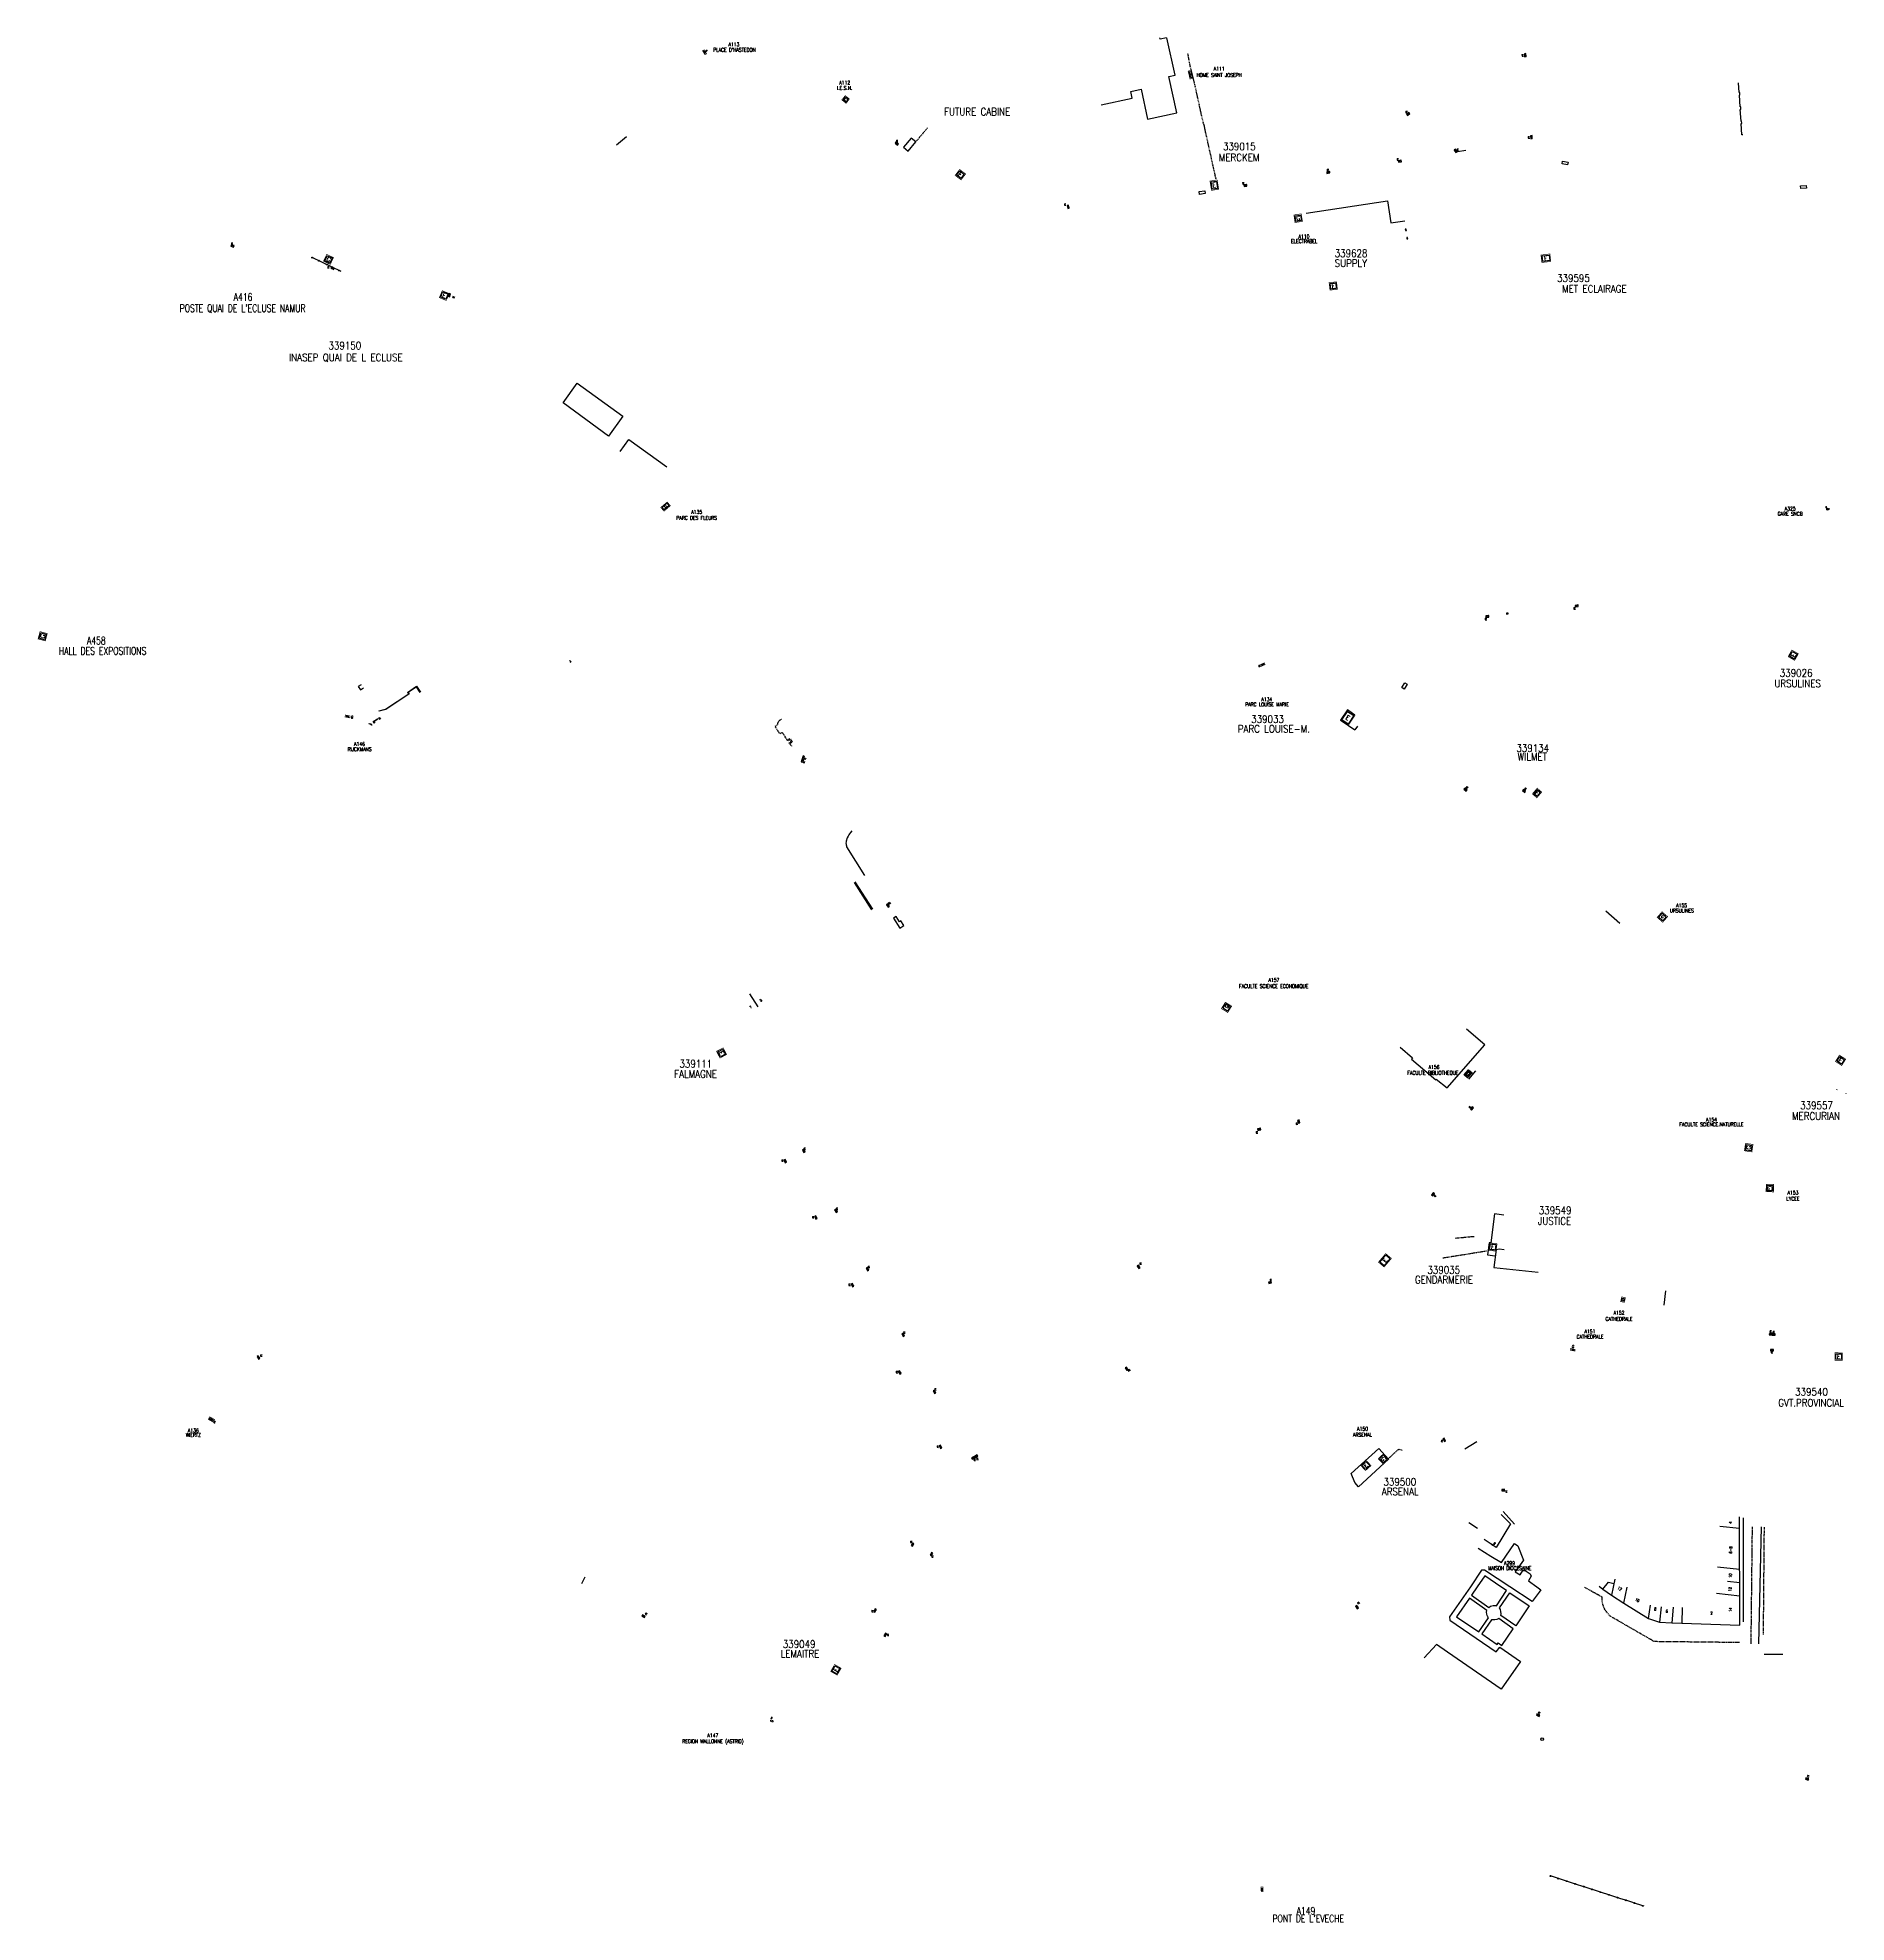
# Model space of a CAD drawing. Header units: millimetres. Extents: x 184032 to 185000, y 127991 to 129000.
import ezdxf
from ezdxf.enums import TextEntityAlignment as Align

# ---------------------------------------------------------------- set-up
doc = ezdxf.new("R2010")
doc.units = ezdxf.units.MM
for name, pattern in [('CENTER', [2, 1.25, -0.25, 0.25, -0.25]), ('DASHED', [0.75, 0.5, -0.25]), ('L_25_PE', [2000, 1000, 1000])]:
    doc.linetypes.add(name, pattern=pattern)
doc.layers.get('0').update_dxf_attribs({"linetype": 'CONTINUOUS'})
for name, color, linetype in [('G_210', 7, 'CONTINUOUS'), ('M_200', 7, 'CONTINUOUS'), ('O_200', 7, 'CONTINUOUS'), ('W0001', 6, 'DASHED'), ('W0008', 7, 'CONTINUOUS'), ('W0071', 7, 'CONTINUOUS'), ('W0100', 7, 'CONTINUOUS'), ('W0101', 7, 'CONTINUOUS'), ('W0102', 7, 'CONTINUOUS'), ('W0103', 1, 'CONTINUOUS'), ('W0104', 1, 'CONTINUOUS'), ('W0112', 1, 'DASHED'), ('W0322', 7, 'CONTINUOUS'), ('W0420', 7, 'CONTINUOUS'), ('W0430', 7, 'CONTINUOUS'), ('W0511', 5, 'CONTINUOUS'), ('W0991', 7, 'CONTINUOUS'), ('W1102', 7, 'CONTINUOUS')]:
    doc.layers.add(name, color=color, linetype=linetype)
doc.styles.add('M_ROMANS', font='ROMANS.shx', dxfattribs={"width": 0.75})
doc.styles.get("Standard").update_dxf_attribs({"font": 'romans.shx', "width": 0.85})

# ---------------------------------------------------------------- blocks, each defined once
blk = doc.blocks.new('*U1')
at = {"layer": 'M_200', "color": 0, "linetype": 'Continuous', "const_width": 0.35, "flags": 128}
blk.add_lwpolyline([(4.2, 4), (4.2, 0), (0, 0), (0, 4)], close=True, dxfattribs=at)
at = {"layer": 'M_200', "color": 0, "linetype": 'Continuous'}
blk.add_lwpolyline([(0.5, 3.5), (3.7, 3.5), (3.7, 0.5), (0.5, 0.5)], close=True, dxfattribs=at)
at = {"layer": 'M_200', "insert": (2.1, 2), "char_height": 2.5, "width": 4.187, "attachment_point": 5}
blk.add_mtext('E', dxfattribs=at)
at = {"layer": 'M_200', "color": 0, "linetype": 'Continuous', "width": 0.85}
for tag, p in [('NUM', (2, 17.1)), ('NOM', (2, 10.6))]:
    blk.add_attdef(tag, text='', height=4, dxfattribs=at).set_placement(p, align=Align.MIDDLE)
at = {"layer": 'M_200', "color": 0, "linetype": 'Continuous', "style": 'M_ROMANS', "width": 0.75, "flags": 3}
for tag, p in [('DEF_COUP', (1.9, -5.5)), ('DEF_TYPE', (1.9, -8)), ('DEF_LEG', (1.9, -3))]:
    blk.add_attdef(tag, text='', height=1.2, dxfattribs=at).set_placement(p, align=Align.MIDDLE)
blk = doc.blocks.new('*U5')
at = {"layer": 'M_200', "color": 0, "linetype": 'Continuous', "const_width": 0.35, "flags": 128}
blk.add_lwpolyline([(6, 4), (6, 0), (0, 0), (0, 4)], close=True, dxfattribs=at)
at = {"layer": 'M_200', "color": 0, "linetype": 'Continuous'}
blk.add_lwpolyline([(0.5, 3.5), (5.5, 3.5), (5.5, 0.5), (0.5, 0.5)], close=True, dxfattribs=at)
at = {"layer": 'M_200', "insert": (3, 2), "char_height": 2.5, "width": 6.03, "attachment_point": 5}
blk.add_mtext('E', dxfattribs=at)
at = {"layer": 'M_200', "color": 0, "linetype": 'Continuous', "width": 0.85}
for tag, p in [('NUM', (2, 17.1)), ('NOM', (2, 10.6))]:
    blk.add_attdef(tag, text='', height=4, dxfattribs=at).set_placement(p, align=Align.MIDDLE)
at = {"layer": 'M_200', "color": 0, "linetype": 'Continuous', "style": 'M_ROMANS', "width": 0.75, "flags": 3}
for tag, p in [('DEF_COUP', (1.9, -5.5)), ('DEF_TYPE', (1.9, -8)), ('DEF_LEG', (1.9, -3))]:
    blk.add_attdef(tag, text='', height=1.2, dxfattribs=at).set_placement(p, align=Align.MIDDLE)
blk = doc.blocks.new('*U2')
at = {"layer": 'M_200', "color": 0, "linetype": 'Continuous', "const_width": 0.35, "flags": 128}
blk.add_lwpolyline([(4, 4), (4, 0), (0, 0), (0, 4)], close=True, dxfattribs=at)
at = {"layer": 'M_200', "color": 0, "linetype": 'Continuous'}
blk.add_lwpolyline([(0.5, 3.5), (3.5, 3.5), (3.5, 0.5), (0.5, 0.5)], close=True, dxfattribs=at)
at = {"layer": 'M_200', "insert": (2, 2), "char_height": 2.5, "width": 4, "attachment_point": 5, "rotation": 0.3465}
blk.add_mtext('E', dxfattribs=at)
at = {"layer": 'M_200', "color": 0, "linetype": 'Continuous', "width": 0.85}
for tag, p in [('NUM', (2, 17.1)), ('NOM', (2, 10.6))]:
    blk.add_attdef(tag, text='', height=4, dxfattribs=at).set_placement(p, align=Align.MIDDLE)
at = {"layer": 'M_200', "color": 0, "linetype": 'Continuous', "style": 'M_ROMANS', "width": 0.75, "flags": 3}
for tag, p in [('DEF_COUP', (1.9, -5.5)), ('DEF_TYPE', (1.9, -8)), ('DEF_LEG', (1.9, -3))]:
    blk.add_attdef(tag, text='', height=1.2, dxfattribs=at).set_placement(p, align=Align.MIDDLE)
blk = doc.blocks.new('M_200_59')
at = {"layer": 'M_200', "color": 0, "linetype": 'Continuous', "const_width": 0.35, "flags": 128}
blk.add_lwpolyline([(4, 4), (4, 0), (0, 0), (0, 4)], close=True, dxfattribs=at)
at = {"layer": 'M_200', "color": 0, "linetype": 'Continuous'}
blk.add_lwpolyline([(0.5, 3.5), (3.5, 3.5), (3.5, 0.5), (0.5, 0.5)], close=True, dxfattribs=at)
at = {"layer": 'M_200', "insert": (2, 2), "char_height": 2.5, "width": 4, "attachment_point": 5}
blk.add_mtext('E', dxfattribs=at)
at = {"layer": 'M_200', "color": 0, "linetype": 'Continuous', "width": 0.85}
for tag, p in [('NUM', (2, 17.1)), ('NOM', (2, 10.6))]:
    blk.add_attdef(tag, text='', height=4, dxfattribs=at).set_placement(p, align=Align.MIDDLE)
at = {"layer": 'M_200', "color": 0, "linetype": 'Continuous', "style": 'M_ROMANS', "width": 0.75, "flags": 3}
for tag, p in [('DEF_COUP', (1.9, -5.5)), ('DEF_TYPE', (1.9, -8)), ('DEF_LEG', (1.9, -3))]:
    blk.add_attdef(tag, text='', height=1.2, dxfattribs=at).set_placement(p, align=Align.MIDDLE)
blk = doc.blocks.new('G_210_23')
at = {"layer": 'G_210', "color": 0, "linetype": 'Continuous', "const_width": 0.35, "flags": 128}
blk.add_lwpolyline([(4, 4), (4, 0), (0, 0), (0, 4)], close=True, dxfattribs=at)
at = {"layer": 'G_210', "color": 0, "linetype": 'Continuous'}
blk.add_lwpolyline([(0.5, 3.5), (3.5, 3.5), (3.5, 0.5), (0.5, 0.5)], close=True, dxfattribs=at)
at = {"layer": 'G_210', "insert": (2, 2), "char_height": 2.5, "width": 4, "attachment_point": 5}
blk.add_mtext('G', dxfattribs=at)
at = {"layer": 'G_210', "color": 0, "linetype": 'Continuous', "width": 0.75}
for tag, height, p in [('NUM', 4, (2, 16)), ('NOM', 4, (2, 11)), ('BCL', 3, (2, 7))]:
    blk.add_attdef(tag, text='', height=height, dxfattribs=at).set_placement(p, align=Align.MIDDLE)
at = {"layer": 'G_210', "color": 0, "linetype": 'Continuous', "width": 0.75, "flags": 3}
for tag, p in [('DEF_COUP', (2.1, -5.6)), ('DEF_TYPE', (2.1, -8.1)), ('DEF_LEG', (2.1, -3.1))]:
    blk.add_attdef(tag, text='', height=1.2, dxfattribs=at).set_placement(p, align=Align.MIDDLE)
blk = doc.blocks.new('*U54')
at = {"layer": 'M_200', "color": 0, "linetype": 'Continuous', "const_width": 0.35, "flags": 128}
blk.add_lwpolyline([(3.2, 4), (3.2, 0), (0, 0), (0, 4)], close=True, dxfattribs=at)
at = {"layer": 'M_200', "color": 0, "linetype": 'Continuous'}
blk.add_lwpolyline([(0.5, 3.5), (2.7, 3.5), (2.7, 0.5), (0.5, 0.5)], close=True, dxfattribs=at)
at = {"layer": 'M_200', "insert": (1.6, 2), "char_height": 2.5, "width": 3.166, "attachment_point": 5, "rotation": 359.8384}
blk.add_mtext('E', dxfattribs=at)
at = {"layer": 'M_200', "color": 0, "linetype": 'Continuous', "width": 0.85}
for tag, p in [('NUM', (2, 17.1)), ('NOM', (2, 10.6))]:
    blk.add_attdef(tag, text='', height=4, dxfattribs=at).set_placement(p, align=Align.MIDDLE)
at = {"layer": 'M_200', "color": 0, "linetype": 'Continuous', "style": 'M_ROMANS', "width": 0.75, "flags": 3}
for tag, p in [('DEF_COUP', (1.9, -5.5)), ('DEF_TYPE', (1.9, -8)), ('DEF_LEG', (1.9, -3))]:
    blk.add_attdef(tag, text='', height=1.2, dxfattribs=at).set_placement(p, align=Align.MIDDLE)
blk = doc.blocks.new('*U38')
at = {"layer": 'M_200', "color": 0, "linetype": 'Continuous', "const_width": 0.35, "flags": 128}
blk.add_lwpolyline([(4.2, 3.8), (4, -0.2), (0, 0), (0.2, 4)], close=True, dxfattribs=at)
at = {"layer": 'M_200', "color": 0, "linetype": 'Continuous'}
blk.add_lwpolyline([(0.7, 3.5), (3.7, 3.3), (3.5, 0.3), (0.5, 0.5)], close=True, dxfattribs=at)
at = {"layer": 'M_200', "insert": (2.1, 1.9), "char_height": 2.5, "width": 4, "attachment_point": 5, "rotation": 356.6232}
blk.add_mtext('E', dxfattribs=at)
at = {"layer": 'M_200', "color": 0, "linetype": 'Continuous', "width": 0.85}
for tag, p in [('NUM', (2, 17.1)), ('NOM', (2, 10.6))]:
    blk.add_attdef(tag, text='', height=4, dxfattribs=at).set_placement(p, align=Align.MIDDLE)
at = {"layer": 'M_200', "color": 0, "linetype": 'Continuous', "style": 'M_ROMANS', "width": 0.75, "flags": 3}
for tag, p in [('DEF_COUP', (1.9, -5.5)), ('DEF_TYPE', (1.9, -8)), ('DEF_LEG', (1.9, -3))]:
    blk.add_attdef(tag, text='', height=1.2, dxfattribs=at).set_placement(p, align=Align.MIDDLE)
blk = doc.blocks.new('*U4')
at = {"layer": 'M_200', "color": 0, "linetype": 'Continuous', "const_width": 0.35, "flags": 128}
blk.add_lwpolyline([(4.8, 4), (4.8, 0), (0, 0), (0, 4)], close=True, dxfattribs=at)
at = {"layer": 'M_200', "color": 0, "linetype": 'Continuous'}
blk.add_lwpolyline([(0.5, 3.5), (4.3, 3.5), (4.3, 0.5), (0.5, 0.5)], close=True, dxfattribs=at)
at = {"layer": 'M_200', "insert": (2.4, 2), "char_height": 2.5, "width": 4.805, "attachment_point": 5}
blk.add_mtext('E', dxfattribs=at)
at = {"layer": 'M_200', "color": 0, "linetype": 'Continuous', "width": 0.85}
for tag, p in [('NUM', (2, 17.1)), ('NOM', (2, 10.6))]:
    blk.add_attdef(tag, text='', height=4, dxfattribs=at).set_placement(p, align=Align.MIDDLE)
at = {"layer": 'M_200', "color": 0, "linetype": 'Continuous', "style": 'M_ROMANS', "width": 0.75, "flags": 3}
for tag, p in [('DEF_COUP', (1.9, -5.5)), ('DEF_TYPE', (1.9, -8)), ('DEF_LEG', (1.9, -3))]:
    blk.add_attdef(tag, text='', height=1.2, dxfattribs=at).set_placement(p, align=Align.MIDDLE)
blk = doc.blocks.new('*U18')
at = {"flags": 128}
for points in [[(-1, 1.8), (-0.3, 2)], [(-1, 1.8), (-0.8, 1)], [(-0.9, 1.4), (-0.5, 1.5)], [(-0.8, 1), (0, 1.3)], [(0.8, 0.8), (-0.8, 0.8)], [(-0.8, 0.8), (-0.8, 0)], [(0.8, 0.8), (-0.8, 0)], [(-0.8, 0), (0.8, 0)], [(0.8, 0), (0.8, 0.8)]]:
    blk.add_lwpolyline(points, dxfattribs=at)
blk = doc.blocks.new('*U8')
at = {"layer": 'M_200', "color": 0, "linetype": 'Continuous', "const_width": 0.35, "flags": 128}
blk.add_lwpolyline([(5.3, 1.9), (3.6, -1.7), (0, 0), (1.7, 3.6)], close=True, dxfattribs=at)
at = {"layer": 'M_200', "color": 0, "linetype": 'Continuous'}
blk.add_lwpolyline([(1.9, 3), (4.7, 1.7), (3.4, -1), (0.7, 0.2)], close=True, dxfattribs=at)
at = {"layer": 'M_200', "insert": (2.7, 1), "char_height": 2.5, "width": 4, "attachment_point": 5, "rotation": 334.6859}
blk.add_mtext('E', dxfattribs=at)
at = {"layer": 'M_200', "color": 0, "linetype": 'Continuous', "width": 0.85}
for tag, p in [('NUM', (2, 17.1)), ('NOM', (2, 10.6))]:
    blk.add_attdef(tag, text='', height=4, dxfattribs=at).set_placement(p, align=Align.MIDDLE)
at = {"layer": 'M_200', "color": 0, "linetype": 'Continuous', "style": 'M_ROMANS', "width": 0.75, "flags": 3}
for tag, p in [('DEF_COUP', (1.9, -5.5)), ('DEF_TYPE', (1.9, -8)), ('DEF_LEG', (1.9, -3))]:
    blk.add_attdef(tag, text='', height=1.2, dxfattribs=at).set_placement(p, align=Align.MIDDLE)
blk = doc.blocks.new('t322o')
at = {"color": 0, "linetype": 'Continuous'}
for radius in [0.25, 0.15]:
    blk.add_circle((0, 0), radius, dxfattribs=at)
blk = doc.blocks.new('*U9')
at = {"flags": 128}
for points in [[(0.8, 0.8), (-0.8, 0.8)], [(-0.8, 0.8), (-0.8, 0)], [(0.8, 0.8), (-0.8, 0)], [(-0.8, 0), (0.8, 0)], [(0.8, 0), (0.8, 0.8)], [(-0.4, -1.8), (0.4, -1.8)], [(-0.4, -1.8), (-0.4, -2.6)], [(-0.4, -2.2), (0, -2.2)], [(-0.4, -2.6), (0.4, -2.6)]]:
    blk.add_lwpolyline(points, dxfattribs=at)
blk = doc.blocks.new('*U55')
at = {"flags": 128}
for points in [[(0.8, 0.8), (-0.8, 0.8)], [(-0.8, 0.8), (-0.8, 0)], [(0.8, 0.8), (-0.8, 0)], [(-0.8, 0), (0.8, 0)], [(-0.4, 2.1), (0.4, 2.1)], [(-0.4, 2.1), (-0.4, 1.3)], [(-0.4, 1.7), (0, 1.7)], [(-0.4, 1.3), (0.4, 1.3)], [(0.8, 0), (0.8, 0.8)]]:
    blk.add_lwpolyline(points, dxfattribs=at)
blk = doc.blocks.new('T430')
at = {"flags": 128}
for points in [[(0.8, 0.8), (-0.8, 0.8)], [(-0.8, 0.8), (-0.8, 0)], [(0.8, 0.8), (-0.8, 0)], [(-0.8, 0), (0.8, 0)], [(-0.4, 2.1), (0.4, 2.1)], [(-0.4, 2.1), (-0.4, 1.3)], [(-0.4, 1.7), (0, 1.7)], [(-0.4, 1.3), (0.4, 1.3)], [(0.8, 0), (0.8, 0.8)]]:
    blk.add_lwpolyline(points, dxfattribs=at)
blk = doc.blocks.new('*U10')
at = {"flags": 128}
for points in [[(0.8, 0.8), (-0.8, 0.8)], [(-0.8, 0.8), (-0.8, 0)], [(0.8, 0.8), (-0.8, 0)], [(-0.8, 0), (0.8, 0)], [(0.8, 0), (0.8, 0.8)], [(1.1, 1.4), (1.9, 1.4)], [(1.1, 1.4), (1.1, 0.6)], [(1.1, 1), (1.5, 1)], [(1.1, 0.6), (1.9, 0.6)]]:
    blk.add_lwpolyline(points, dxfattribs=at)
blk = doc.blocks.new('*U11')
at = {"flags": 128}
for points in [[(0.8, 0.8), (-0.8, 0.8)], [(-0.8, 0.8), (-0.8, 0)], [(0.8, 0.8), (-0.8, 0)], [(-0.8, 0), (0.8, 0)], [(-0.4, 2.5), (0.4, 2.5)], [(-0.4, 2.5), (-0.4, 1.7)], [(-0.4, 2.1), (0, 2.1)], [(-0.4, 1.7), (0.4, 1.7)], [(0.8, 0), (0.8, 0.8)]]:
    blk.add_lwpolyline(points, dxfattribs=at)
blk = doc.blocks.new('*U12')
at = {"flags": 128}
for points in [[(0.8, 0.8), (-0.8, 0.8)], [(-0.8, 0.8), (-0.8, 0)], [(0.8, 0.8), (-0.8, 0)], [(-0.8, 0), (0.8, 0)], [(0.3, 2.6), (1.1, 2.6)], [(0.3, 2.6), (0.3, 1.8)], [(0.3, 2.2), (0.7, 2.2)], [(0.3, 1.8), (1.1, 1.8)], [(0.8, 0), (0.8, 0.8)]]:
    blk.add_lwpolyline(points, dxfattribs=at)
blk = doc.blocks.new('*U13')
at = {"flags": 128}
for points in [[(-1.6, 2.6), (-0.8, 2.6)], [(-1.6, 2.6), (-1.6, 1.8)], [(-1.6, 2.2), (-1.2, 2.2)], [(-1.6, 1.8), (-0.8, 1.8)], [(0.8, 0.8), (-0.8, 0.8)], [(-0.8, 0.8), (-0.8, 0)], [(0.8, 0.8), (-0.8, 0)], [(-0.8, 0), (0.8, 0)], [(0.8, 0), (0.8, 0.8)]]:
    blk.add_lwpolyline(points, dxfattribs=at)
blk = doc.blocks.new('*U16')
at = {"flags": 128}
for points in [[(-0.9, 1.9), (-0.1, 1.9)], [(-0.9, 1.9), (-0.9, 1.1)], [(-0.9, 1.5), (-0.5, 1.5)], [(-0.9, 1.1), (-0.1, 1.1)], [(0.8, 0.8), (-0.8, 0.8)], [(-0.8, 0.8), (-0.8, 0)], [(0.8, 0.8), (-0.8, 0)], [(-0.8, 0), (0.8, 0)], [(0.8, 0), (0.8, 0.8)]]:
    blk.add_lwpolyline(points, dxfattribs=at)
blk = doc.blocks.new('*U14')
at = {"flags": 128}
for points in [[(0.8, 0.8), (-0.8, 0.8)], [(-0.8, 0.8), (-0.8, 0)], [(0.8, 0.8), (-0.8, 0)], [(-0.8, 0), (0.8, 0)], [(0.8, 0), (0.8, 0.8)], [(-0.9, -0.2), (-0.1, -0.2)], [(-0.9, -0.2), (-0.9, -1)], [(-0.9, -0.6), (-0.5, -0.6)], [(-0.9, -1), (-0.1, -1)]]:
    blk.add_lwpolyline(points, dxfattribs=at)
blk = doc.blocks.new('*U15')
at = {"flags": 128}
for points in [[(0.8, 0.8), (-0.8, 0.8)], [(-0.8, 0.8), (-0.8, 0)], [(0.8, 0.8), (-0.8, 0)], [(-0.8, 0), (0.8, 0)], [(0.8, 0), (0.8, 0.8)], [(-0.5, -0.2), (0.3, -0.2)], [(-0.5, -0.2), (-0.5, -1)], [(-0.5, -0.6), (-0.1, -0.6)], [(-0.5, -1), (0.3, -1)]]:
    blk.add_lwpolyline(points, dxfattribs=at)
blk = doc.blocks.new('*U17')
at = {"flags": 128}
for points in [[(-2.8, 0.1), (-2, 0.4)], [(-2.8, 0.1), (-2.4, -0.7)], [(0.8, 0.8), (-0.8, 0.8)], [(-0.8, 0.8), (-0.8, 0)], [(0.8, 0.8), (-0.8, 0)], [(-0.8, 0), (0.8, 0)], [(0.8, 0), (0.8, 0.8)], [(-2.6, -0.3), (-2.2, -0.1)], [(-2.4, -0.7), (-1.7, -0.3)]]:
    blk.add_lwpolyline(points, dxfattribs=at)
blk = doc.blocks.new('*U19')
at = {"flags": 128}
for points in [[(-1.5, 1.4), (-1.1, 2.1)], [(-1.5, 1.4), (-0.8, 1.1)], [(-1.2, 1.2), (-1, 1.6)], [(-0.8, 1.1), (-0.4, 1.7)], [(0.8, 0.8), (-0.8, 0.8)], [(-0.8, 0.8), (-0.8, 0)], [(0.8, 0.8), (-0.8, 0)], [(-0.8, 0), (0.8, 0)], [(0.8, 0), (0.8, 0.8)]]:
    blk.add_lwpolyline(points, dxfattribs=at)
blk = doc.blocks.new('*U20')
at = {"flags": 128}
for points in [[(-1.4, 1.4), (-1, 2.1)], [(-1.4, 1.4), (-0.7, 1)], [(-1.1, 1.2), (-0.9, 1.5)], [(0.8, 0.8), (-0.8, 0.8)], [(-0.8, 0.8), (-0.8, 0)], [(0.8, 0.8), (-0.8, 0)], [(-0.8, 0), (0.8, 0)], [(-0.7, 1), (-0.3, 1.7)], [(0.8, 0), (0.8, 0.8)]]:
    blk.add_lwpolyline(points, dxfattribs=at)
blk = doc.blocks.new('*U21')
at = {"flags": 128}
for points in [[(-1.2, 1.4), (-0.9, 2.1)], [(-1.2, 1.4), (-0.5, 1.1)], [(-0.9, 1.3), (-0.7, 1.6)], [(0.8, 0.8), (-0.8, 0.8)], [(-0.8, 0.8), (-0.8, 0)], [(0.8, 0.8), (-0.8, 0)], [(-0.8, 0), (0.8, 0)], [(-0.5, 1.1), (-0.2, 1.8)], [(0.8, 0), (0.8, 0.8)]]:
    blk.add_lwpolyline(points, dxfattribs=at)
blk = doc.blocks.new('*U22')
at = {"flags": 128}
for points in [[(-1.3, 1.4), (-0.9, 2.1)], [(-1.3, 1.4), (-0.6, 1)], [(-0.9, 1.2), (-0.7, 1.5)], [(0.8, 0.8), (-0.8, 0.8)], [(-0.8, 0.8), (-0.8, 0)], [(0.8, 0.8), (-0.8, 0)], [(-0.8, 0), (0.8, 0)], [(-0.6, 1), (-0.2, 1.7)], [(0.8, 0), (0.8, 0.8)]]:
    blk.add_lwpolyline(points, dxfattribs=at)
blk = doc.blocks.new('*U23')
at = {"flags": 128}
for points in [[(-1.4, 1.3), (-1.1, 2)], [(-1.4, 1.3), (-0.7, 0.9)], [(-1.1, 1.1), (-0.9, 1.5)], [(0.8, 0.8), (-0.8, 0.8)], [(-0.8, 0.8), (-0.8, 0)], [(0.8, 0.8), (-0.8, 0)], [(-0.8, 0), (0.8, 0)], [(-0.7, 0.9), (-0.3, 1.6)], [(0.8, 0), (0.8, 0.8)]]:
    blk.add_lwpolyline(points, dxfattribs=at)
blk = doc.blocks.new('*U24')
at = {"flags": 128}
for points in [[(0.8, 0.8), (-0.8, 0.8)], [(-0.8, 0.8), (-0.8, 0)], [(0.8, 0.8), (-0.8, 0)], [(-0.8, 0), (0.8, 0)], [(0.8, 0), (0.8, 0.8)], [(-1.3, -0.9), (-1, -0.2)], [(-1.3, -0.9), (-0.6, -1.3)], [(-1, -1.1), (-0.8, -0.8)], [(-0.6, -1.3), (-0.3, -0.6)]]:
    blk.add_lwpolyline(points, dxfattribs=at)
blk = doc.blocks.new('*U25')
at = {"flags": 128}
for points in [[(0.8, 0.8), (-0.8, 0.8)], [(-0.8, 0.8), (-0.8, 0)], [(0.8, 0.8), (-0.8, 0)], [(-0.8, 0), (0.8, 0)], [(0.8, 0), (0.8, 0.8)], [(-1.5, -0.9), (-1.1, -0.2)], [(-1.5, -0.9), (-0.8, -1.3)], [(-1.1, -1.1), (-0.9, -0.8)], [(-0.8, -1.3), (-0.4, -0.6)]]:
    blk.add_lwpolyline(points, dxfattribs=at)
blk = doc.blocks.new('*U26')
at = {"flags": 128}
for points in [[(0.8, 0.8), (-0.8, 0.8)], [(-0.8, 0.8), (-0.8, 0)], [(0.8, 0.8), (-0.8, 0)], [(-0.8, 0), (0.8, 0)], [(0.8, 0), (0.8, 0.8)], [(-1.4, -0.9), (-1, -0.2)], [(-1.4, -0.9), (-0.7, -1.3)], [(-1.1, -1.1), (-0.9, -0.7)], [(-0.7, -1.3), (-0.3, -0.6)]]:
    blk.add_lwpolyline(points, dxfattribs=at)
blk = doc.blocks.new('*U27')
at = {"flags": 128}
for points in [[(0.8, 0.8), (-0.8, 0.8)], [(-0.8, 0.8), (-0.8, 0)], [(0.8, 0.8), (-0.8, 0)], [(-0.8, 0), (0.8, 0)], [(0.8, 0), (0.8, 0.8)], [(-1.4, -0.9), (-1, -0.2)], [(-1.4, -0.9), (-0.7, -1.3)], [(-1, -1.1), (-0.8, -0.8)], [(-0.7, -1.3), (-0.3, -0.6)]]:
    blk.add_lwpolyline(points, dxfattribs=at)
blk = doc.blocks.new('*U28')
at = {"flags": 128}
for points in [[(0.8, 0.8), (-0.8, 0.8)], [(-0.8, 0.8), (-0.8, 0)], [(0.8, 0.8), (-0.8, 0)], [(-0.8, 0), (0.8, 0)], [(0.8, 0), (0.8, 0.8)], [(-1.5, -0.9), (-1.1, -0.2)], [(-1.5, -0.9), (-0.8, -1.3)], [(-1.1, -1.1), (-0.9, -0.7)], [(-0.8, -1.3), (-0.4, -0.6)]]:
    blk.add_lwpolyline(points, dxfattribs=at)
blk = doc.blocks.new('*U29')
at = {"flags": 128}
for points in [[(0.8, 0.8), (-0.8, 0.8)], [(-0.8, 0.8), (-0.8, 0)], [(0.8, 0.8), (-0.8, 0)], [(-0.8, 0), (0.8, 0)], [(0.8, 0), (0.8, 0.8)], [(-0.6, -0.1), (-1.3, -0.5)], [(-1.3, -0.5), (-1, -1.2)], [(-1, -0.3), (-0.8, -0.7)], [(-0.6, -0.1), (-0.2, -0.9)]]:
    blk.add_lwpolyline(points, dxfattribs=at)
blk = doc.blocks.new('*U30')
at = {"flags": 128}
for points in [[(0.8, 0.8), (-0.8, 0.8)], [(-0.8, 0.8), (-0.8, 0)], [(0.8, 0.8), (-0.8, 0)], [(-0.8, 0), (0.8, 0)], [(0.8, 0), (0.8, 0.8)], [(-1.1, -1.5), (-1.5, -0.8)], [(-1.1, -1.5), (-0.4, -1.1)], [(-0.7, -1.3), (-0.9, -0.9)], [(-0.4, -1.1), (-0.8, -0.4)]]:
    blk.add_lwpolyline(points, dxfattribs=at)
blk = doc.blocks.new('*U31')
at = {"flags": 128}
for points in [[(0.8, 0.8), (-0.8, 0.8)], [(-0.8, 0.8), (-0.8, 0)], [(0.8, 0.8), (-0.8, 0)], [(-0.8, 0), (0.8, 0)], [(0.8, 0), (0.8, 0.8)], [(0.8, -1.2), (0.4, -0.4)], [(0.8, -1.2), (1.5, -0.8)], [(1.1, -1), (0.9, -0.6)], [(1.5, -0.8), (1.1, -0.1)]]:
    blk.add_lwpolyline(points, dxfattribs=at)
blk = doc.blocks.new('*U32')
at = {"flags": 128}
for points in [[(0.8, 0.8), (-0.8, 0.8)], [(-0.8, 0.8), (-0.8, 0)], [(0.8, 0.8), (-0.8, 0)], [(-0.8, 0), (0.8, 0)], [(0.8, 0), (0.8, 0.8)], [(1, -0.3), (0.3, -0.7)], [(0.3, -0.7), (0.6, -1.4)], [(0.6, -0.5), (0.8, -0.8)], [(1, -0.3), (1.3, -1)]]:
    blk.add_lwpolyline(points, dxfattribs=at)
blk = doc.blocks.new('*U33')
at = {"flags": 128}
for points in [[(0.8, 0.8), (-0.8, 0.8)], [(-0.8, 0.8), (-0.8, 0)], [(0.8, 0.8), (-0.8, 0)], [(-0.8, 0), (0.8, 0)], [(0.8, 0), (0.8, 0.8)], [(0.3, -1.1), (0.5, -0.3)], [(0.3, -1.1), (1.1, -1.3)], [(0.7, -1.2), (0.8, -0.8)], [(1.1, -1.3), (1.2, -0.5)]]:
    blk.add_lwpolyline(points, dxfattribs=at)
blk = doc.blocks.new('*U34')
at = {"flags": 128}
for points in [[(0.8, 0.8), (-0.8, 0.8)], [(-0.8, 0.8), (-0.8, 0)], [(0.8, 0.8), (-0.8, 0)], [(-0.8, 0), (0.8, 0)], [(0.8, 0), (0.8, 0.8)], [(-1.8, -0.4), (-2, -1.2)], [(-2, -1.2), (-1.2, -1.4)], [(-1.9, -0.8), (-1.5, -0.9)], [(-1.8, -0.4), (-1, -0.6)]]:
    blk.add_lwpolyline(points, dxfattribs=at)
blk = doc.blocks.new('*U35')
at = {"flags": 128}
for points in [[(0.8, 0.8), (-0.8, 0.8)], [(-0.8, 0.8), (-0.8, 0)], [(0.8, 0.8), (-0.8, 0)], [(-0.8, 0), (0.8, 0)], [(0.8, 0), (0.8, 0.8)], [(-1.2, -0.4), (-1.3, -1.2)], [(-1.3, -1.2), (-0.5, -1.3)], [(-1.2, -0.4), (-0.4, -0.5)], [(-1.2, -0.8), (-0.8, -0.8)]]:
    blk.add_lwpolyline(points, dxfattribs=at)
blk = doc.blocks.new('*U36')
at = {"flags": 128}
for points in [[(0.8, 0.8), (-0.8, 0.8)], [(-0.8, 0.8), (-0.8, 0)], [(0.8, 0.8), (-0.8, 0)], [(-0.8, 0), (0.8, 0)], [(0.8, 0), (0.8, 0.8)], [(0, -1), (-0.5, -1.7)], [(0.6, -1.4), (0, -1)], [(0.3, -1.2), (0.1, -1.5)], [(0.6, -1.4), (0.2, -2.1)]]:
    blk.add_lwpolyline(points, dxfattribs=at)
blk = doc.blocks.new('*U37')
at = {"flags": 128}
for points in [[(0.8, 0.8), (-0.8, 0.8)], [(-0.8, 0.8), (-0.8, 0)], [(0.8, 0.8), (-0.8, 0)], [(-0.8, 0), (0.8, 0)], [(0.8, 0), (0.8, 0.8)], [(-1.6, -0.3), (-1.7, -1.1)], [(-1.7, -1.1), (-0.9, -1.2)], [(-1.6, -0.3), (-0.8, -0.4)], [(-1.6, -0.7), (-1.2, -0.7)]]:
    blk.add_lwpolyline(points, dxfattribs=at)
blk = doc.blocks.new('*U39')
at = {"flags": 128}
for points in [[(-1.4, 2.2), (-0.9, 2.9)], [(-1.4, 2.2), (-0.7, 1.7)], [(-1.1, 2), (-0.8, 2.3)], [(0.8, 0.8), (-0.8, 0.8)], [(-0.8, 0.8), (-0.8, 0)], [(0.8, 0.8), (-0.8, 0)], [(-0.8, 0), (0.8, 0)], [(-0.7, 1.7), (-0.3, 2.4)], [(0.8, 0), (0.8, 0.8)]]:
    blk.add_lwpolyline(points, dxfattribs=at)
blk = doc.blocks.new('*U40')
at = {"flags": 128}
for points in [[(0.8, 0.8), (-0.8, 0.8)], [(-0.8, 0.8), (-0.8, 0)], [(0.8, 0.8), (-0.8, 0)], [(-0.8, 0), (0.8, 0)], [(0.5, 2.2), (0.3, 1.4)], [(0.3, 1.4), (1.1, 1.2)], [(0.4, 1.8), (0.8, 1.7)], [(0.5, 2.2), (1.3, 2)], [(0.8, 0), (0.8, 0.8)]]:
    blk.add_lwpolyline(points, dxfattribs=at)
blk = doc.blocks.new('*U42')
at = {"flags": 128}
for points in [[(0.8, 0.8), (-0.8, 0.8)], [(-0.8, 0.8), (-0.8, 0)], [(0.8, 0.8), (-0.8, 0)], [(-0.8, 0), (0.8, 0)], [(0.8, 0), (0.8, 0.8)], [(0, -0.4), (-0.3, -1.1)], [(-0.3, -1.1), (0.4, -1.5)], [(-0.2, -0.8), (0.2, -0.9)], [(0, -0.4), (0.7, -0.8)]]:
    blk.add_lwpolyline(points, dxfattribs=at)
blk = doc.blocks.new('*U41')
at = {"flags": 128}
for points in [[(0.8, 0.8), (-0.8, 0.8)], [(-0.8, 0.8), (-0.8, 0)], [(0.8, 0.8), (-0.8, 0)], [(-0.8, 0), (0.8, 0)], [(0.8, 0), (0.8, 0.8)], [(-0.2, -0.6), (-0.6, -1.3)], [(-0.6, -1.3), (0.2, -1.7)], [(-0.4, -0.9), (0, -1.1)], [(-0.2, -0.6), (0.5, -0.9)]]:
    blk.add_lwpolyline(points, dxfattribs=at)
blk = doc.blocks.new('*U43')
at = {"layer": 'G_210', "color": 0, "linetype": 'Continuous', "const_width": 0.35, "flags": 128}
blk.add_lwpolyline([(5.3, 1.9), (3.6, -1.7), (0, 0), (1.7, 3.6)], close=True, dxfattribs=at)
at = {"layer": 'G_210', "color": 0, "linetype": 'Continuous'}
blk.add_lwpolyline([(2, 2.9), (4.7, 1.7), (3.4, -1.1), (0.7, 0.2)], close=True, dxfattribs=at)
at = {"layer": 'G_210', "insert": (2.7, 0.9), "char_height": 2.5, "width": 4, "attachment_point": 5, "rotation": 334.55}
blk.add_mtext('G', dxfattribs=at)
at = {"layer": 'G_210', "color": 0, "linetype": 'Continuous', "width": 0.75}
for tag, height, p in [('NUM', 4, (2, 16)), ('NOM', 4, (2, 11)), ('BCL', 3, (2, 7))]:
    blk.add_attdef(tag, text='', height=height, dxfattribs=at).set_placement(p, align=Align.MIDDLE)
at = {"layer": 'G_210', "color": 0, "linetype": 'Continuous', "width": 0.75, "flags": 3}
for tag, p in [('DEF_COUP', (2.1, -5.6)), ('DEF_TYPE', (2.1, -8.1)), ('DEF_LEG', (2.1, -3.1))]:
    blk.add_attdef(tag, text='', height=1.2, dxfattribs=at).set_placement(p, align=Align.MIDDLE)
blk = doc.blocks.new('*U44')
at = {"layer": 'G_210', "color": 0, "linetype": 'Continuous', "const_width": 0.35, "flags": 128}
blk.add_lwpolyline([(0.9, 2.5), (1, 0), (0, 0), (-0.1, 2.5)], close=True, dxfattribs=at)
at = {"layer": 'G_210', "color": 0, "linetype": 'Continuous'}
blk.add_lwpolyline([(0.4, 2), (0.4, 2), (0.5, 0.5), (0.5, 0.5)], close=True, dxfattribs=at)
at = {"layer": 'G_210', "insert": (0.5, 1.1), "char_height": 0.863, "width": 0.343, "attachment_point": 5, "rotation": 2.3353}
blk.add_mtext('G', dxfattribs=at)
at = {"layer": 'G_210', "color": 0, "linetype": 'Continuous', "width": 0.75}
for tag, height, p in [('NUM', 4, (2, 16)), ('NOM', 4, (2, 11)), ('BCL', 3, (2, 7))]:
    blk.add_attdef(tag, text='', height=height, dxfattribs=at).set_placement(p, align=Align.MIDDLE)
at = {"layer": 'G_210', "color": 0, "linetype": 'Continuous', "width": 0.75, "flags": 3}
for tag, p in [('DEF_COUP', (2.1, -5.6)), ('DEF_TYPE', (2.1, -8.1)), ('DEF_LEG', (2.1, -3.1))]:
    blk.add_attdef(tag, text='', height=1.2, dxfattribs=at).set_placement(p, align=Align.MIDDLE)
blk = doc.blocks.new('*U45')
at = {"flags": 128}
for points in [[(0.8, 0.8), (-0.8, 0.8)], [(-0.8, 0.8), (-0.8, 0)], [(0.8, 0.8), (-0.8, 0)], [(-0.8, 0), (0.8, 0)], [(0.8, 0), (0.8, 0.8)], [(-0.4, -0.3), (0.4, -0.2)], [(-0.4, -0.3), (-0.4, -1.1)], [(-0.4, -0.7), (0, -0.7)], [(-0.4, -1.1), (0.4, -1)]]:
    blk.add_lwpolyline(points, dxfattribs=at)
blk = doc.blocks.new('*U46')
at = {"flags": 128}
for points in [[(0.8, 0.8), (-0.8, 0.8)], [(-0.8, 0.8), (-0.8, 0)], [(0.8, 0.8), (-0.8, 0)], [(-0.8, 0), (0.8, 0)], [(-0.5, 2.3), (0.3, 2.4)], [(-0.5, 2.3), (-0.5, 1.5)], [(-0.5, 1.9), (-0.1, 1.9)], [(-0.5, 1.5), (0.3, 1.6)], [(0.8, 0), (0.8, 0.8)]]:
    blk.add_lwpolyline(points, dxfattribs=at)
blk = doc.blocks.new('*U47')
at = {"flags": 128}
for points in [[(0.8, 0.8), (-0.8, 0.8)], [(-0.8, 0.8), (-0.8, 0)], [(0.8, 0.8), (-0.8, 0)], [(-0.8, 0), (0.8, 0)], [(-0.5, 2.2), (0.3, 2.2)], [(-0.5, 2.2), (-0.5, 1.4)], [(-0.5, 1.8), (-0.1, 1.8)], [(-0.5, 1.4), (0.3, 1.4)], [(0.8, 0), (0.8, 0.8)]]:
    blk.add_lwpolyline(points, dxfattribs=at)
blk = doc.blocks.new('*U48')
at = {"flags": 128}
for points in [[(-1.3, 0.9), (-2.1, 0.9)], [(-1.2, 1.7), (-2, 1.7)], [(-1.2, 1.3), (-1.6, 1.3)], [(-1.3, 0.9), (-1.2, 1.7)], [(0.8, 0.8), (-0.8, 0.8)], [(-0.8, 0.8), (-0.8, 0)], [(0.8, 0.8), (-0.8, 0)], [(-0.8, 0), (0.8, 0)], [(0.8, 0), (0.8, 0.8)]]:
    blk.add_lwpolyline(points, dxfattribs=at)
blk = doc.blocks.new('*U49')
at = {"flags": 128}
for points in [[(0.8, 0.8), (-0.8, 0.8)], [(-0.8, 0.8), (-0.8, 0)], [(0.8, 0.8), (-0.8, 0)], [(-0.8, 0), (0.8, 0)], [(0.8, 0), (0.8, 0.8)], [(-0.6, -1), (-0.2, -0.4)], [(-0.6, -1), (0, -1.5)], [(-0.3, -1.2), (-0.1, -0.9)], [(0, -1.5), (0.5, -0.8)]]:
    blk.add_lwpolyline(points, dxfattribs=at)
blk = doc.blocks.new('*U50')
at = {"layer": 'M_200', "color": 0, "linetype": 'Continuous', "const_width": 0.35, "flags": 128}
blk.add_lwpolyline([(5, 6.4), (5, 0), (0, 0), (0, 6.4)], close=True, dxfattribs=at)
at = {"layer": 'M_200', "color": 0, "linetype": 'Continuous'}
blk.add_lwpolyline([(0.5, 5.9), (4.5, 5.9), (4.5, 0.5), (0.5, 0.5)], close=True, dxfattribs=at)
at = {"layer": 'M_200', "insert": (2.5, 3.2), "char_height": 2.5, "width": 4.997, "attachment_point": 5}
blk.add_mtext('E', dxfattribs=at)
at = {"layer": 'M_200', "color": 0, "linetype": 'Continuous', "width": 0.85}
for tag, p in [('NUM', (2, 17.1)), ('NOM', (2, 10.6))]:
    blk.add_attdef(tag, text='', height=4, dxfattribs=at).set_placement(p, align=Align.MIDDLE)
at = {"layer": 'M_200', "color": 0, "linetype": 'Continuous', "style": 'M_ROMANS', "width": 0.75, "flags": 3}
for tag, p in [('DEF_COUP', (1.9, -5.5)), ('DEF_TYPE', (1.9, -8)), ('DEF_LEG', (1.9, -3))]:
    blk.add_attdef(tag, text='', height=1.2, dxfattribs=at).set_placement(p, align=Align.MIDDLE)
blk = doc.blocks.new('*U51')
at = {"layer": 'M_200', "color": 0, "linetype": 'Continuous', "const_width": 0.35, "flags": 128}
blk.add_lwpolyline([(4, 4), (4, 0), (0, 0), (0, 4)], close=True, dxfattribs=at)
at = {"layer": 'M_200', "color": 0, "linetype": 'Continuous'}
blk.add_lwpolyline([(0.5, 3.5), (3.5, 3.5), (3.5, 0.5), (0.5, 0.5)], close=True, dxfattribs=at)
at = {"layer": 'M_200', "insert": (2, 2), "char_height": 2.5, "width": 4, "attachment_point": 5}
blk.add_mtext('E', dxfattribs=at)
at = {"layer": 'M_200', "color": 0, "linetype": 'Continuous', "width": 0.85}
for tag, p in [('NUM', (2, 17.1)), ('NOM', (2, 10.6))]:
    blk.add_attdef(tag, text='', height=4, dxfattribs=at).set_placement(p, align=Align.MIDDLE)
at = {"layer": 'M_200', "color": 0, "linetype": 'Continuous', "style": 'M_ROMANS', "width": 0.75, "flags": 3}
for tag, p in [('DEF_COUP', (1.9, -5.5)), ('DEF_TYPE', (1.9, -8)), ('DEF_LEG', (1.9, -3))]:
    blk.add_attdef(tag, text='', height=1.2, dxfattribs=at).set_placement(p, align=Align.MIDDLE)
blk = doc.blocks.new('*U52')
at = {"flags": 128}
for points in [[(0.8, 0.8), (-0.8, 0.8)], [(-0.8, 0.8), (-0.8, 0)], [(0.8, 0.8), (-0.8, 0)], [(-0.8, 0), (0.8, 0)], [(0.8, 0), (0.8, 0.8)], [(-0.4, -0.6), (0.4, -0.6)], [(-0.4, -0.6), (-0.4, -1.4)], [(-0.4, -1), (0, -1)], [(-0.4, -1.4), (0.4, -1.4)]]:
    blk.add_lwpolyline(points, dxfattribs=at)
blk = doc.blocks.new('O_200_01')
at = {"flags": 128}
blk.add_lwpolyline([(-1.5, 0.75), (1.5, 0.75), (1.5, -0.75), (-1.5, -0.75), (-1.5, 0.75)], dxfattribs=at)
at = {"color": 0, "linetype": 'Continuous', "width": 0.75, "flags": 3}
for tag, p in [('DEF_COUP', (0.5, -7.5)), ('DEF_TYPE', (0.5, -10)), ('DEF_LEG', (0.5, -5))]:
    blk.add_attdef(tag, text='', height=1.2, dxfattribs=at).set_placement(p, align=Align.MIDDLE)
blk = doc.blocks.new('*U56')
at = {"layer": 'G_210', "color": 0, "linetype": 'Continuous', "const_width": 0.35, "flags": 128}
blk.add_lwpolyline([(2.7, -3.8), (1, -4.2), (0, 0), (1.7, 0.4)], close=True, dxfattribs=at)
at = {"layer": 'G_210', "color": 0, "linetype": 'Continuous'}
blk.add_lwpolyline([(1.4, -0.2), (2.1, -3.4), (1.4, -3.6), (0.6, -0.4)], close=True, dxfattribs=at)
at = {"layer": 'G_210', "insert": (1.4, -1.8), "char_height": 1.02, "width": 1.754, "attachment_point": 5, "rotation": 283.4183}
blk.add_mtext('G', dxfattribs=at)
at = {"layer": 'G_210', "color": 0, "linetype": 'Continuous', "width": 0.75}
for tag, height, p in [('NUM', 4, (2, 16)), ('NOM', 4, (2, 11)), ('BCL', 3, (2, 7))]:
    blk.add_attdef(tag, text='', height=height, dxfattribs=at).set_placement(p, align=Align.MIDDLE)
at = {"layer": 'G_210', "color": 0, "linetype": 'Continuous', "width": 0.75, "flags": 3}
for tag, p in [('DEF_COUP', (2.1, -5.6)), ('DEF_TYPE', (2.1, -8.1)), ('DEF_LEG', (2.1, -3.1))]:
    blk.add_attdef(tag, text='', height=1.2, dxfattribs=at).set_placement(p, align=Align.MIDDLE)
blk = doc.blocks.new('*U57')
at = {"layer": 'G_210', "color": 0, "linetype": 'Continuous', "const_width": 0.35, "flags": 128}
blk.add_lwpolyline([(3.3, 4.6), (4, 0.6), (0, 0), (-0.6, 4)], close=True, dxfattribs=at)
at = {"layer": 'G_210', "color": 0, "linetype": 'Continuous'}
blk.add_lwpolyline([(0, 3.5), (2.9, 4), (3.4, 1), (0.4, 0.6)], close=True, dxfattribs=at)
at = {"layer": 'G_210', "insert": (1.7, 2.3), "char_height": 2.5, "width": 4, "attachment_point": 5, "rotation": 8.8988}
blk.add_mtext('G', dxfattribs=at)
at = {"layer": 'G_210', "color": 0, "linetype": 'Continuous', "width": 0.75}
for tag, height, p in [('NUM', 4, (2, 16)), ('NOM', 4, (2, 11)), ('BCL', 3, (2, 7))]:
    blk.add_attdef(tag, text='', height=height, dxfattribs=at).set_placement(p, align=Align.MIDDLE)
at = {"layer": 'G_210', "color": 0, "linetype": 'Continuous', "width": 0.75, "flags": 3}
for tag, p in [('DEF_COUP', (2.1, -5.6)), ('DEF_TYPE', (2.1, -8.1)), ('DEF_LEG', (2.1, -3.1))]:
    blk.add_attdef(tag, text='', height=1.2, dxfattribs=at).set_placement(p, align=Align.MIDDLE)
blk = doc.blocks.new('*U58')
at = {"layer": 'G_210', "color": 0, "linetype": 'Continuous', "const_width": 0.35, "flags": 128}
blk.add_lwpolyline([(2.2, -1.6), (1.3, -2.1), (0, 0), (0.9, 0.5)], close=True, dxfattribs=at)
at = {"layer": 'G_210', "color": 0, "linetype": 'Continuous'}
blk.add_lwpolyline([(0.7, -0.1), (1.5, -1.4), (1.5, -1.4), (0.7, -0.2)], close=True, dxfattribs=at)
at = {"layer": 'G_210', "insert": (2.1, 0), "char_height": 0.814, "width": 1.303, "attachment_point": 5, "rotation": 301.8476}
blk.add_mtext('G', dxfattribs=at)
at = {"layer": 'G_210', "color": 0, "linetype": 'Continuous', "width": 0.75}
for tag, height, p in [('NUM', 4, (2, 16)), ('NOM', 4, (2, 11)), ('BCL', 3, (2, 7))]:
    blk.add_attdef(tag, text='', height=height, dxfattribs=at).set_placement(p, align=Align.MIDDLE)
at = {"layer": 'G_210', "color": 0, "linetype": 'Continuous', "width": 0.75, "flags": 3}
for tag, p in [('DEF_COUP', (2.1, -5.6)), ('DEF_TYPE', (2.1, -8.1)), ('DEF_LEG', (2.1, -3.1))]:
    blk.add_attdef(tag, text='', height=1.2, dxfattribs=at).set_placement(p, align=Align.MIDDLE)
blk = doc.blocks.new('*U59')
at = {"layer": 'G_210', "color": 0, "linetype": 'Continuous', "const_width": 0.35, "flags": 128}
blk.add_lwpolyline([(1.7, 4.9), (3.4, 2.9), (0, 0), (-1.7, 2)], close=True, dxfattribs=at)
at = {"layer": 'G_210', "color": 0, "linetype": 'Continuous'}
blk.add_lwpolyline([(-1, 1.9), (1.6, 4.2), (2.7, 3), (0.1, 0.7)], close=True, dxfattribs=at)
at = {"layer": 'G_210', "insert": (0.9, 2.5), "char_height": 1.56, "width": 2.775, "attachment_point": 5, "rotation": 40.6421}
blk.add_mtext('G', dxfattribs=at)
at = {"layer": 'G_210', "color": 0, "linetype": 'Continuous', "width": 0.75}
for tag, height, p in [('NUM', 4, (2, 16)), ('NOM', 4, (2, 11)), ('BCL', 3, (2, 7))]:
    blk.add_attdef(tag, text='', height=height, dxfattribs=at).set_placement(p, align=Align.MIDDLE)
at = {"layer": 'G_210', "color": 0, "linetype": 'Continuous', "width": 0.75, "flags": 3}
for tag, p in [('DEF_COUP', (2.1, -5.6)), ('DEF_TYPE', (2.1, -8.1)), ('DEF_LEG', (2.1, -3.1))]:
    blk.add_attdef(tag, text='', height=1.2, dxfattribs=at).set_placement(p, align=Align.MIDDLE)
blk = doc.blocks.new('*U60')
at = {"layer": 'G_210', "color": 0, "linetype": 'Continuous', "const_width": 0.35, "flags": 128}
blk.add_lwpolyline([(1.9, 1.9), (2.3, 1), (0, 0), (-0.4, 0.9)], close=True, dxfattribs=at)
at = {"layer": 'G_210', "color": 0, "linetype": 'Continuous'}
blk.add_lwpolyline([(0.3, 0.7), (1.7, 1.3), (1.7, 1.3), (0.3, 0.7)], close=True, dxfattribs=at)
at = {"layer": 'G_210', "insert": (-0.8, 0.2), "char_height": 0.953, "width": 0.327, "attachment_point": 5, "rotation": 24.0473}
blk.add_mtext('G', dxfattribs=at)
at = {"layer": 'G_210', "color": 0, "linetype": 'Continuous', "width": 0.75}
for tag, height, p in [('NUM', 4, (2, 16)), ('NOM', 4, (2, 11)), ('BCL', 3, (2, 7))]:
    blk.add_attdef(tag, text='', height=height, dxfattribs=at).set_placement(p, align=Align.MIDDLE)
at = {"layer": 'G_210', "color": 0, "linetype": 'Continuous', "width": 0.75, "flags": 3}
for tag, p in [('DEF_COUP', (2.1, -5.6)), ('DEF_TYPE', (2.1, -8.1)), ('DEF_LEG', (2.1, -3.1))]:
    blk.add_attdef(tag, text='', height=1.2, dxfattribs=at).set_placement(p, align=Align.MIDDLE)
blk = doc.blocks.new('*U61')
at = {"layer": 'G_210', "color": 0, "linetype": 'Continuous', "const_width": 0.35, "flags": 128}
blk.add_lwpolyline([(2.7, 0.5), (2.5, -0.5), (0, 0), (0.2, 1)], close=True, dxfattribs=at)
at = {"layer": 'G_210', "color": 0, "linetype": 'Continuous'}
blk.add_lwpolyline([(0.6, 0.4), (2.1, 0.1), (2.1, 0.1), (0.6, 0.4)], close=True, dxfattribs=at)
at = {"layer": 'G_210', "insert": (3.8, -0.1), "char_height": 1.43, "width": 0.789, "attachment_point": 5, "rotation": 348.721}
blk.add_mtext('G', dxfattribs=at)
at = {"layer": 'G_210', "color": 0, "linetype": 'Continuous', "width": 0.75}
for tag, height, p in [('NUM', 4, (2, 16)), ('NOM', 4, (2, 11)), ('BCL', 3, (2, 7))]:
    blk.add_attdef(tag, text='', height=height, dxfattribs=at).set_placement(p, align=Align.MIDDLE)
at = {"layer": 'G_210', "color": 0, "linetype": 'Continuous', "width": 0.75, "flags": 3}
for tag, p in [('DEF_COUP', (2.1, -5.6)), ('DEF_TYPE', (2.1, -8.1)), ('DEF_LEG', (2.1, -3.1))]:
    blk.add_attdef(tag, text='', height=1.2, dxfattribs=at).set_placement(p, align=Align.MIDDLE)
blk = doc.blocks.new('*U62')
at = {"layer": 'G_210', "color": 0, "linetype": 'Continuous', "const_width": 0.35, "flags": 128}
blk.add_lwpolyline([(0.1, 1.1), (0.5, 0.9), (0, 0), (-0.4, 0.2)], close=True, dxfattribs=at)
at = {"layer": 'G_210', "color": 0, "linetype": 'Continuous'}
blk.add_lwpolyline([(0.3, 0.4), (0.3, 0.4), (-0.2, 0.7), (-0.2, 0.7)], close=True, dxfattribs=at)
at = {"layer": 'G_210', "insert": (0.2, -1.1), "char_height": 1.43, "width": 2.544, "attachment_point": 5, "rotation": 63.7992}
blk.add_mtext('G', dxfattribs=at)
at = {"layer": 'G_210', "color": 0, "linetype": 'Continuous', "width": 0.75}
for tag, height, p in [('NUM', 4, (2, 16)), ('NOM', 4, (2, 11)), ('BCL', 3, (2, 7))]:
    blk.add_attdef(tag, text='', height=height, dxfattribs=at).set_placement(p, align=Align.MIDDLE)
at = {"layer": 'G_210', "color": 0, "linetype": 'Continuous', "width": 0.75, "flags": 3}
for tag, p in [('DEF_COUP', (2.1, -5.6)), ('DEF_TYPE', (2.1, -8.1)), ('DEF_LEG', (2.1, -3.1))]:
    blk.add_attdef(tag, text='', height=1.2, dxfattribs=at).set_placement(p, align=Align.MIDDLE)
blk = doc.blocks.new('*U63')
at = {"layer": 'G_210', "color": 0, "linetype": 'Continuous', "const_width": 0.35, "flags": 128}
blk.add_lwpolyline([(1.1, -0.1), (0.8, -0.6), (0, 0), (0.3, 0.4)], close=True, dxfattribs=at)
at = {"layer": 'G_210', "color": 0, "linetype": 'Continuous'}
blk.add_lwpolyline([(0.4, -0.3), (0.4, -0.3), (0.7, 0.1), (0.7, 0.1)], close=True, dxfattribs=at)
at = {"layer": 'G_210', "insert": (1.9, 0.5), "char_height": 1.04, "width": 1.666, "attachment_point": 5, "rotation": 325.8272}
blk.add_mtext('G', dxfattribs=at)
at = {"layer": 'G_210', "color": 0, "linetype": 'Continuous', "width": 0.75}
for tag, height, p in [('NUM', 4, (2, 16)), ('NOM', 4, (2, 11)), ('BCL', 3, (2, 7))]:
    blk.add_attdef(tag, text='', height=height, dxfattribs=at).set_placement(p, align=Align.MIDDLE)
at = {"layer": 'G_210', "color": 0, "linetype": 'Continuous', "width": 0.75, "flags": 3}
for tag, p in [('DEF_COUP', (2.1, -5.6)), ('DEF_TYPE', (2.1, -8.1)), ('DEF_LEG', (2.1, -3.1))]:
    blk.add_attdef(tag, text='', height=1.2, dxfattribs=at).set_placement(p, align=Align.MIDDLE)
blk = doc.blocks.new('*U64')
at = {"layer": 'G_210', "color": 0, "linetype": 'Continuous', "const_width": 0.35, "flags": 128}
blk.add_lwpolyline([(2.6, 0.4), (2.5, -0.5), (0, 0), (0.2, 0.9)], close=True, dxfattribs=at)
at = {"layer": 'G_210', "color": 0, "linetype": 'Continuous'}
blk.add_lwpolyline([(0.6, 0.3), (2, 0), (2.1, 0.1), (0.6, 0.4)], close=True, dxfattribs=at)
at = {"layer": 'G_210', "insert": (1.5, 2), "char_height": 1.43, "width": 0.791, "attachment_point": 5, "rotation": 348.3084}
blk.add_mtext('G', dxfattribs=at)
at = {"layer": 'G_210', "color": 0, "linetype": 'Continuous', "width": 0.75}
for tag, height, p in [('NUM', 4, (2, 16)), ('NOM', 4, (2, 11)), ('BCL', 3, (2, 7))]:
    blk.add_attdef(tag, text='', height=height, dxfattribs=at).set_placement(p, align=Align.MIDDLE)
at = {"layer": 'G_210', "color": 0, "linetype": 'Continuous', "width": 0.75, "flags": 3}
for tag, p in [('DEF_COUP', (2.1, -5.6)), ('DEF_TYPE', (2.1, -8.1)), ('DEF_LEG', (2.1, -3.1))]:
    blk.add_attdef(tag, text='', height=1.2, dxfattribs=at).set_placement(p, align=Align.MIDDLE)
blk = doc.blocks.new('*U65')
at = {"layer": 'G_210', "color": 0, "linetype": 'Continuous', "const_width": 0.35, "flags": 128}
blk.add_lwpolyline([(2.5, 2.1), (2, -0.4), (0, 0), (0.5, 2.5)], close=True, dxfattribs=at)
at = {"layer": 'G_210', "color": 0, "linetype": 'Continuous'}
blk.add_lwpolyline([(0.9, 1.9), (1.9, 1.7), (1.6, 0.2), (0.6, 0.4)], close=True, dxfattribs=at)
at = {"layer": 'G_210', "insert": (1.2, 1), "char_height": 1.24, "width": 0.992, "attachment_point": 5, "rotation": 348.6117}
blk.add_mtext('G', dxfattribs=at)
at = {"layer": 'G_210', "color": 0, "linetype": 'Continuous', "width": 0.75}
for tag, height, p in [('NUM', 4, (2, 16)), ('NOM', 4, (2, 11)), ('BCL', 3, (2, 7))]:
    blk.add_attdef(tag, text='', height=height, dxfattribs=at).set_placement(p, align=Align.MIDDLE)
at = {"layer": 'G_210', "color": 0, "linetype": 'Continuous', "width": 0.75, "flags": 3}
for tag, p in [('DEF_COUP', (2.1, -5.6)), ('DEF_TYPE', (2.1, -8.1)), ('DEF_LEG', (2.1, -3.1))]:
    blk.add_attdef(tag, text='', height=1.2, dxfattribs=at).set_placement(p, align=Align.MIDDLE)
blk = doc.blocks.new('*U66')
at = {"layer": 'G_210', "color": 0, "linetype": 'Continuous', "const_width": 0.35, "flags": 128}
blk.add_lwpolyline([(-3.4, 4.5), (0.6, 4), (0, 0), (-4, 0.6)], close=True, dxfattribs=at)
at = {"layer": 'G_210', "color": 0, "linetype": 'Continuous'}
blk.add_lwpolyline([(-3.4, 1), (-2.9, 4), (0, 3.5), (-0.4, 0.6)], close=True, dxfattribs=at)
at = {"layer": 'G_210', "insert": (-1.7, 2.3), "char_height": 2.5, "width": 4, "attachment_point": 5, "rotation": 81.5404}
blk.add_mtext('G', dxfattribs=at)
at = {"layer": 'G_210', "color": 0, "linetype": 'Continuous', "width": 0.75}
for tag, height, p in [('NUM', 4, (2, 16)), ('NOM', 4, (2, 11)), ('BCL', 3, (2, 7))]:
    blk.add_attdef(tag, text='', height=height, dxfattribs=at).set_placement(p, align=Align.MIDDLE)
at = {"layer": 'G_210', "color": 0, "linetype": 'Continuous', "width": 0.75, "flags": 3}
for tag, p in [('DEF_COUP', (2.1, -5.6)), ('DEF_TYPE', (2.1, -8.1)), ('DEF_LEG', (2.1, -3.1))]:
    blk.add_attdef(tag, text='', height=1.2, dxfattribs=at).set_placement(p, align=Align.MIDDLE)
blk = doc.blocks.new('*U67')
at = {"layer": 'G_210', "color": 0, "linetype": 'Continuous', "const_width": 0.35, "flags": 128}
blk.add_lwpolyline([(3.9, -4.1), (-0.1, -4), (0, 0), (4, -0.1)], close=True, dxfattribs=at)
at = {"layer": 'G_210', "color": 0, "linetype": 'Continuous'}
blk.add_lwpolyline([(3.5, -0.6), (3.4, -3.6), (0.4, -3.5), (0.5, -0.5)], close=True, dxfattribs=at)
at = {"layer": 'G_210', "insert": (2, -2), "char_height": 2.5, "width": 4, "attachment_point": 5, "rotation": 269.0441}
blk.add_mtext('G', dxfattribs=at)
at = {"layer": 'G_210', "color": 0, "linetype": 'Continuous', "width": 0.75}
for tag, height, p in [('NUM', 4, (2, 16)), ('NOM', 4, (2, 11)), ('BCL', 3, (2, 7))]:
    blk.add_attdef(tag, text='', height=height, dxfattribs=at).set_placement(p, align=Align.MIDDLE)
at = {"layer": 'G_210', "color": 0, "linetype": 'Continuous', "width": 0.75, "flags": 3}
for tag, p in [('DEF_COUP', (2.1, -5.6)), ('DEF_TYPE', (2.1, -8.1)), ('DEF_LEG', (2.1, -3.1))]:
    blk.add_attdef(tag, text='', height=1.2, dxfattribs=at).set_placement(p, align=Align.MIDDLE)
blk = doc.blocks.new('*U68')
at = {"layer": 'G_210', "color": 0, "linetype": 'Continuous', "const_width": 0.35, "flags": 128}
blk.add_lwpolyline([(-1.3, 5.5), (2.1, 3.4), (0, 0), (-3.4, 2.1)], close=True, dxfattribs=at)
at = {"layer": 'G_210', "color": 0, "linetype": 'Continuous'}
blk.add_lwpolyline([(-2.7, 2.3), (-1.1, 4.8), (1.4, 3.2), (-0.2, 0.7)], close=True, dxfattribs=at)
at = {"layer": 'G_210', "insert": (-0.5, 3.2), "char_height": 1.82, "width": 2.913, "attachment_point": 5, "rotation": 57.7879}
blk.add_mtext('G', dxfattribs=at)
at = {"layer": 'G_210', "color": 0, "linetype": 'Continuous', "width": 0.75}
for tag, height, p in [('NUM', 4, (2, 16)), ('NOM', 4, (2, 11)), ('BCL', 3, (2, 7))]:
    blk.add_attdef(tag, text='', height=height, dxfattribs=at).set_placement(p, align=Align.MIDDLE)
at = {"layer": 'G_210', "color": 0, "linetype": 'Continuous', "width": 0.75, "flags": 3}
for tag, p in [('DEF_COUP', (2.1, -5.6)), ('DEF_TYPE', (2.1, -8.1)), ('DEF_LEG', (2.1, -3.1))]:
    blk.add_attdef(tag, text='', height=1.2, dxfattribs=at).set_placement(p, align=Align.MIDDLE)
blk = doc.blocks.new('*U69')
at = {"layer": 'G_210', "color": 0, "linetype": 'Continuous', "const_width": 0.35, "flags": 128}
blk.add_lwpolyline([(5.6, 0.4), (3, -2.6), (0, 0), (2.6, 3)], close=True, dxfattribs=at)
at = {"layer": 'G_210', "color": 0, "linetype": 'Continuous'}
blk.add_lwpolyline([(2.7, 2.3), (4.9, 0.3), (3, -1.9), (0.7, 0)], close=True, dxfattribs=at)
at = {"layer": 'G_210', "insert": (3, 0.5), "char_height": 1.81, "width": 2.902, "attachment_point": 5, "rotation": 318.6285}
blk.add_mtext('G', dxfattribs=at)
at = {"layer": 'G_210', "color": 0, "linetype": 'Continuous', "width": 0.75}
for tag, height, p in [('NUM', 4, (2, 16)), ('NOM', 4, (2, 11)), ('BCL', 3, (2, 7))]:
    blk.add_attdef(tag, text='', height=height, dxfattribs=at).set_placement(p, align=Align.MIDDLE)
at = {"layer": 'G_210', "color": 0, "linetype": 'Continuous', "width": 0.75, "flags": 3}
for tag, p in [('DEF_COUP', (2.1, -5.6)), ('DEF_TYPE', (2.1, -8.1)), ('DEF_LEG', (2.1, -3.1))]:
    blk.add_attdef(tag, text='', height=1.2, dxfattribs=at).set_placement(p, align=Align.MIDDLE)
blk = doc.blocks.new('*U70')
at = {"layer": 'G_210', "color": 0, "linetype": 'Continuous', "const_width": 0.35, "flags": 128}
blk.add_lwpolyline([(5.7, -0.2), (2.7, -2.9), (0, 0), (2.9, 2.7)], close=True, dxfattribs=at)
at = {"layer": 'G_210', "color": 0, "linetype": 'Continuous'}
blk.add_lwpolyline([(2.9, 2), (4.9, -0.2), (2.7, -2.2), (0.7, 0)], close=True, dxfattribs=at)
at = {"layer": 'G_210', "insert": (2.8, -0.1), "char_height": 2.5, "width": 4, "attachment_point": 5, "rotation": 312.5287}
blk.add_mtext('G', dxfattribs=at)
at = {"layer": 'G_210', "color": 0, "linetype": 'Continuous', "width": 0.75}
for tag, height, p in [('NUM', 4, (2, 16)), ('NOM', 4, (2, 11)), ('BCL', 3, (2, 7))]:
    blk.add_attdef(tag, text='', height=height, dxfattribs=at).set_placement(p, align=Align.MIDDLE)
at = {"layer": 'G_210', "color": 0, "linetype": 'Continuous', "width": 0.75, "flags": 3}
for tag, p in [('DEF_COUP', (2.1, -5.6)), ('DEF_TYPE', (2.1, -8.1)), ('DEF_LEG', (2.1, -3.1))]:
    blk.add_attdef(tag, text='', height=1.2, dxfattribs=at).set_placement(p, align=Align.MIDDLE)
blk = doc.blocks.new('*U71')
at = {"layer": 'G_210', "color": 0, "linetype": 'Continuous', "const_width": 0.35, "flags": 128}
blk.add_lwpolyline([(3.4, 0), (2.7, -1.4), (0, 0), (0.7, 1.4)], close=True, dxfattribs=at)
at = {"layer": 'G_210', "color": 0, "linetype": 'Continuous'}
blk.add_lwpolyline([(1, 0.7), (2.7, -0.2), (2.4, -0.7), (0.7, 0.2)], close=True, dxfattribs=at)
at = {"layer": 'G_210', "insert": (3.4, -1.4), "char_height": 1.03, "width": 0.656, "attachment_point": 5, "rotation": 332.0596}
blk.add_mtext('G', dxfattribs=at)
at = {"layer": 'G_210', "color": 0, "linetype": 'Continuous', "width": 0.75}
for tag, height, p in [('NUM', 4, (2, 16)), ('NOM', 4, (2, 11)), ('BCL', 3, (2, 7))]:
    blk.add_attdef(tag, text='', height=height, dxfattribs=at).set_placement(p, align=Align.MIDDLE)
at = {"layer": 'G_210', "color": 0, "linetype": 'Continuous', "width": 0.75, "flags": 3}
for tag, p in [('DEF_COUP', (2.1, -5.6)), ('DEF_TYPE', (2.1, -8.1)), ('DEF_LEG', (2.1, -3.1))]:
    blk.add_attdef(tag, text='', height=1.2, dxfattribs=at).set_placement(p, align=Align.MIDDLE)
blk = doc.blocks.new('*U72')
at = {"layer": 'G_210', "color": 0, "linetype": 'Continuous', "const_width": 0.35, "flags": 128}
blk.add_lwpolyline([(4.4, -0.7), (1, -2.3), (0, 0), (3.3, 1.6)], close=True, dxfattribs=at)
at = {"layer": 'G_210', "color": 0, "linetype": 'Continuous'}
blk.add_lwpolyline([(3.1, 0.9), (3.7, -0.5), (1.3, -1.6), (0.7, -0.2)], close=True, dxfattribs=at)
at = {"layer": 'G_210', "insert": (2.2, -0.3), "char_height": 1.71, "width": 1.7, "attachment_point": 5, "rotation": 294.9033}
blk.add_mtext('G', dxfattribs=at)
at = {"layer": 'G_210', "color": 0, "linetype": 'Continuous', "width": 0.75}
for tag, height, p in [('NUM', 4, (2, 16)), ('NOM', 4, (2, 11)), ('BCL', 3, (2, 7))]:
    blk.add_attdef(tag, text='', height=height, dxfattribs=at).set_placement(p, align=Align.MIDDLE)
at = {"layer": 'G_210', "color": 0, "linetype": 'Continuous', "width": 0.75, "flags": 3}
for tag, p in [('DEF_COUP', (2.1, -5.6)), ('DEF_TYPE', (2.1, -8.1)), ('DEF_LEG', (2.1, -3.1))]:
    blk.add_attdef(tag, text='', height=1.2, dxfattribs=at).set_placement(p, align=Align.MIDDLE)
blk = doc.blocks.new('*U73')
at = {"layer": 'G_210', "color": 0, "linetype": 'Continuous', "const_width": 0.35, "flags": 128}
blk.add_lwpolyline([(5.6, 0.7), (3.1, -2.5), (0, 0), (2.5, 3.1)], close=True, dxfattribs=at)
at = {"layer": 'G_210', "color": 0, "linetype": 'Continuous'}
blk.add_lwpolyline([(2.6, 2.4), (4.9, 0.6), (3.1, -1.8), (0.7, 0.1)], close=True, dxfattribs=at)
at = {"layer": 'G_210', "insert": (2.8, 0.3), "char_height": 2.5, "width": 4, "attachment_point": 5, "rotation": 321.9061}
blk.add_mtext('G', dxfattribs=at)
at = {"layer": 'G_210', "color": 0, "linetype": 'Continuous', "width": 0.75}
for tag, height, p in [('NUM', 4, (2, 16)), ('NOM', 4, (2, 11)), ('BCL', 3, (2, 7))]:
    blk.add_attdef(tag, text='', height=height, dxfattribs=at).set_placement(p, align=Align.MIDDLE)
at = {"layer": 'G_210', "color": 0, "linetype": 'Continuous', "width": 0.75, "flags": 3}
for tag, p in [('DEF_COUP', (2.1, -5.6)), ('DEF_TYPE', (2.1, -8.1)), ('DEF_LEG', (2.1, -3.1))]:
    blk.add_attdef(tag, text='', height=1.2, dxfattribs=at).set_placement(p, align=Align.MIDDLE)
blk = doc.blocks.new('*U74')
at = {"layer": 'G_210', "color": 0, "linetype": 'Continuous', "const_width": 0.35, "flags": 128}
blk.add_lwpolyline([(0.8, -1.5), (0.2, -1.6), (0, 0), (0.6, 0.1)], close=True, dxfattribs=at)
at = {"layer": 'G_210', "color": 0, "linetype": 'Continuous'}
blk.add_lwpolyline([(0.1, -0.5), (0.2, -1.1), (0.6, -1), (0.6, -0.4)], close=True, dxfattribs=at)
at = {"layer": 'G_210', "insert": (1.4, 0.1), "char_height": 0.786, "width": 1.257, "attachment_point": 5, "rotation": 277.0848}
blk.add_mtext('G', dxfattribs=at)
at = {"layer": 'G_210', "color": 0, "linetype": 'Continuous', "width": 0.75}
for tag, height, p in [('NUM', 4, (2, 16)), ('NOM', 4, (2, 11)), ('BCL', 3, (2, 7))]:
    blk.add_attdef(tag, text='', height=height, dxfattribs=at).set_placement(p, align=Align.MIDDLE)
at = {"layer": 'G_210', "color": 0, "linetype": 'Continuous', "width": 0.75, "flags": 3}
for tag, p in [('DEF_COUP', (2.1, -5.6)), ('DEF_TYPE', (2.1, -8.1)), ('DEF_LEG', (2.1, -3.1))]:
    blk.add_attdef(tag, text='', height=1.2, dxfattribs=at).set_placement(p, align=Align.MIDDLE)
blk = doc.blocks.new('*U75')
at = {"layer": 'M_200', "color": 0, "linetype": 'Continuous', "const_width": 0.35, "flags": 128}
blk.add_lwpolyline([(3.9, 5), (3.9, 0), (0, 0), (0, 5)], close=True, dxfattribs=at)
at = {"layer": 'M_200', "color": 0, "linetype": 'Continuous'}
blk.add_lwpolyline([(0.5, 4.5), (3.4, 4.5), (3.4, 0.5), (0.5, 0.5)], close=True, dxfattribs=at)
at = {"layer": 'M_200', "insert": (1.9, 2.5), "char_height": 2.5, "width": 3.893, "attachment_point": 5}
blk.add_mtext('E', dxfattribs=at)
at = {"layer": 'M_200', "color": 0, "linetype": 'Continuous', "width": 0.85}
for tag, p in [('NUM', (2, 17.1)), ('NOM', (2, 10.6))]:
    blk.add_attdef(tag, text='', height=4, dxfattribs=at).set_placement(p, align=Align.MIDDLE)
at = {"layer": 'M_200', "color": 0, "linetype": 'Continuous', "style": 'M_ROMANS', "width": 0.75, "flags": 3}
for tag, p in [('DEF_COUP', (1.9, -5.5)), ('DEF_TYPE', (1.9, -8)), ('DEF_LEG', (1.9, -3))]:
    blk.add_attdef(tag, text='', height=1.2, dxfattribs=at).set_placement(p, align=Align.MIDDLE)
blk = doc.blocks.new('*U76')
at = {"flags": 128}
for points in [[(-1.3, 1.8), (-0.6, 2.2)], [(-1.3, 1.8), (-0.8, 1.1)], [(-1, 1.4), (-0.7, 1.7)], [(-0.8, 1.1), (-0.2, 1.6)], [(0.8, 0.8), (-0.8, 0.8)], [(-0.8, 0.8), (-0.8, 0)], [(0.8, 0.8), (-0.8, 0)], [(-0.8, 0), (0.8, 0)], [(0.8, 0), (0.8, 0.8)]]:
    blk.add_lwpolyline(points, dxfattribs=at)
blk = doc.blocks.new('*U77')
at = {"flags": 128}
for points in [[(0.8, 0.8), (-0.8, 0.8)], [(-0.8, 0.8), (-0.8, 0)], [(0.8, 0.8), (-0.8, 0)], [(-0.8, 0), (0.8, 0)], [(0.8, 0), (0.8, 0.8)], [(1.4, 2.2), (1.2, 1.4)], [(2.1, 2), (1.4, 2.2)], [(1.7, 2.1), (1.7, 1.7)], [(2.1, 2), (2, 1.2)]]:
    blk.add_lwpolyline(points, dxfattribs=at)
blk = doc.blocks.new('*U78')
at = {"flags": 128}
for points in [[(-1.2, 2.2), (-1.3, 1.4)], [(-1.3, 1.8), (-0.9, 1.7)], [(-1.3, 1.4), (-0.5, 1.2)], [(-1.2, 2.2), (-0.4, 2)], [(0.8, 0.8), (-0.8, 0.8)], [(-0.8, 0.8), (-0.8, 0)], [(0.8, 0.8), (-0.8, 0)], [(-0.8, 0), (0.8, 0)], [(0.8, 0), (0.8, 0.8)]]:
    blk.add_lwpolyline(points, dxfattribs=at)
blk = doc.blocks.new('*U79')
at = {"flags": 128}
for points in [[(-1.2, 2), (-1.4, 1.2)], [(-1.4, 1.2), (-0.6, 1.1)], [(-1.3, 1.6), (-0.9, 1.6)], [(-1.2, 2), (-0.5, 1.9)], [(0.8, 0.8), (-0.8, 0.8)], [(-0.8, 0.8), (-0.8, 0)], [(0.8, 0.8), (-0.8, 0)], [(-0.8, 0), (0.8, 0)], [(0.8, 0), (0.8, 0.8)]]:
    blk.add_lwpolyline(points, dxfattribs=at)
blk = doc.blocks.new('*U80')
at = {"flags": 128}
for points in [[(0.8, 0.8), (-0.8, 0.8)], [(-0.8, 0.8), (-0.8, 0)], [(0.8, 0.8), (-0.8, 0)], [(-0.8, 0), (0.8, 0)], [(-0.1, 2.3), (-0.6, 1.6)], [(-0.6, 1.6), (0.1, 1.1)], [(-0.3, 1.9), (0, 1.7)], [(-0.1, 2.3), (0.6, 1.8)], [(0.8, 0), (0.8, 0.8)]]:
    blk.add_lwpolyline(points, dxfattribs=at)
blk = doc.blocks.new('*U81')
at = {"flags": 128}
for points in [[(0.8, 0.8), (-0.8, 0.8)], [(-0.8, 0.8), (-0.8, 0)], [(0.8, 0.8), (-0.8, 0)], [(-0.8, 0), (0.8, 0)], [(-0.6, 1.6), (-0.1, 2.3)], [(-0.6, 1.6), (0.1, 1.1)], [(-0.2, 1.4), (0, 1.7)], [(0.1, 1.1), (0.6, 1.8)], [(0.8, 0), (0.8, 0.8)]]:
    blk.add_lwpolyline(points, dxfattribs=at)
blk = doc.blocks.new('*U82')
at = {"flags": 128}
for points in [[(0.8, 0.8), (-0.8, 0.8)], [(-0.8, 0.8), (-0.8, 0)], [(0.8, 0.8), (-0.8, 0)], [(-0.8, 0), (0.8, 0)], [(-0.4, 2.1), (-0.4, 1.3)], [(0.4, 2.1), (-0.4, 2.1)], [(0, 2.1), (0, 1.7)], [(0.4, 2.1), (0.4, 1.3)], [(0.8, 0), (0.8, 0.8)]]:
    blk.add_lwpolyline(points, dxfattribs=at)
blk = doc.blocks.new('*U83')
at = {"flags": 128}
for points in [[(0.8, 0.8), (-0.8, 0.8)], [(-0.8, 0.8), (-0.8, 0)], [(0.8, 0.8), (-0.8, 0)], [(-0.8, 0), (0.8, 0)], [(-0.4, 2.1), (-0.4, 1.3)], [(0.4, 2.1), (-0.4, 2.1)], [(0, 2.1), (0, 1.7)], [(0.4, 2.1), (0.4, 1.3)], [(0.8, 0), (0.8, 0.8)]]:
    blk.add_lwpolyline(points, dxfattribs=at)
blk = doc.blocks.new('*U84')
at = {"flags": 128}
for points in [[(0.8, 0.8), (-0.8, 0.8)], [(-0.8, 0.8), (-0.8, 0)], [(0.8, 0.8), (-0.8, 0)], [(-0.8, 0), (0.8, 0)], [(-0.3, 2.2), (-0.5, 1.4)], [(-0.5, 1.4), (0.3, 1.2)], [(-0.4, 1.8), (0, 1.7)], [(-0.3, 2.2), (0.5, 2)], [(0.8, 0), (0.8, 0.8)]]:
    blk.add_lwpolyline(points, dxfattribs=at)

msp = doc.modelspace()

# ---------------------------------------------------------------- linework, layer by layer
at = {"layer": 'W0001', "color": 252, "linetype": 'CENTER', "flags": 128}
msp.add_lwpolyline([(184948.9, 128140.4), (184949.6, 128203.1)], dxfattribs=at)
at = {"layer": 'W0008', "color": 252, "flags": 128}
for points in [[(184469.3, 128548.2), (184478.7, 128533.6)], [(184944.8, 128152.2), (184944.8, 128207.9)], [(184953.1, 128140.4), (184954.4, 128203)]]:
    msp.add_lwpolyline(points, dxfattribs=at)
at = {"layer": 'W0071', "color": 252}
for points in [[(184815, 128171), (184806.3, 128176.9), (184802.3, 128171), (184799.3, 128166.5), (184808.6, 128159.9), (184809.5, 128160.5), (184810.9, 128160.9), (184812.1, 128160.9), (184812.7, 128160.8), (184817.9, 128169), (184815, 128171)], [(184819.7, 128167.8), (184830.2, 128160.7), (184822.9, 128150.1), (184815, 128155.6), (184815.1, 128156.4), (184815, 128157.8), (184814.7, 128158.8), (184814.2, 128159.6), (184819.7, 128167.8)], [(184821.6, 128148.4), (184813.8, 128153.9), (184812.8, 128153.5), (184811.7, 128153.2), (184810.9, 128153.2), (184810, 128153.2), (184804.7, 128145.7), (184812.9, 128140), (184813.6, 128140.9), (184815.4, 128139.6), (184821.6, 128148.4)]]:
    msp.add_lwpolyline(points, dxfattribs=at)
msp.add_lwpolyline([(184803.1, 128146.8), (184808.4, 128154.3), (184808, 128154.8), (184807.7, 128155.5), (184807.5, 128156.3), (184807.3, 128157.3), (184807.4, 128158.3), (184798.1, 128164.8), (184791.3, 128154.8), (184803.1, 128146.8)], close=True, dxfattribs=at)
at = {"layer": 'W0100', "color": 252}
for points in [[(184601.1, 128964), (184617.7, 128967.7), (184616.9, 128971.2), (184616.9, 128971.2), (184622.4, 128972.4), (184625.9, 128956.4), (184641.6, 128959.8), (184637.3, 128979.3), (184640.6, 128979.9), (184636.2, 129000)], [(184636.1, 129000), (184632.7, 128999.3), (184632.5, 129000)], [(184341.7, 128942.7), (184341.7, 128942.7), (184347.1, 128947.2)], [(184710.7, 128906.1), (184710.7, 128906.1), (184710.7, 128906.1), (184710.7, 128906.1), (184710.7, 128906.1), (184754.3, 128912.7), (184756.1, 128900.9), (184763.6, 128902)], [(184343.7, 128778.6), (184348.3, 128785), (184368.6, 128770.4)], [(184878.6, 128526), (184871.1, 128532.5)], [(184761, 128459.7), (184767.6, 128454), (184767.2, 128453.4), (184780.1, 128442.2), (184780.3, 128442.7), (184786.2, 128437.9), (184806.4, 128461), (184796.6, 128469.4)], [(184815.2, 128209.7), (184820.1, 128204.6), (184812.4, 128192), (184806.1, 128196.3)], [(184816.2, 128211.2), (184822.2, 128204.4), (184822.2, 128204.4)], [(184802.9, 128191.6), (184809.6, 128187.4), (184815.3, 128183.9), (184822.3, 128194.2), (184824.1, 128192.9), (184827.1, 128185.2), (184822.7, 128178.9), (184825.3, 128177.4), (184826.7, 128179.6), (184828, 128179.7), (184830.7, 128177.8), (184831.2, 128176.6), (184829.8, 128174.2), (184834.3, 128171), (184836.4, 128169.4), (184835.4, 128168), (184831.8, 128163.1), (184819.7, 128171), (184806.2, 128179.9), (184804.6, 128179.8), (184798.7, 128171), (184787.5, 128154.9), (184787.7, 128153.1), (184812.4, 128136.1), (184814.4, 128138.7), (184825.5, 128130.9), (184815.1, 128116.1), (184786.4, 128136), (184780.5, 128140.1), (184774, 128133), (184774, 128133)]]:
    msp.add_lwpolyline(points, dxfattribs=at)
at = {"layer": 'W0100', "color": 252, "flags": 128}
for points in [[(184944.4, 128948.1), (184944, 128948.1), (184943.6, 128954), (184943.9, 128954), (184943.8, 128955.5), (184943.5, 128955.4), (184943.1, 128961.5), (184943.4, 128961.5), (184943.3, 128963), (184943, 128963), (184942.6, 128969.3), (184942.9, 128969.3), (184942.8, 128970.7), (184942.5, 128970.7), (184942.2, 128975.8)], [(184796.3, 128939.7), (184791.7, 128939), (184791.3, 128939.6)], [(184738.3, 128631.6), (184736.9, 128629.6)], [(184994.8, 128436.9), (184995, 128437.3)], [(184816.6, 128369.9), (184811.5, 128370.6), (184809.6, 128355)], [(184809.6, 128355), (184808.7, 128355.1), (184807.8, 128348.6), (184812, 128348.1)], [(184812.4, 128351.5), (184811.2, 128341.9), (184835, 128339.3)], [(184812.4, 128351.5), (184814.1, 128351.8), (184816.8, 128351.4)], [(184734.8, 128231.5), (184749.7, 128244.9), (184754.9, 128239.2), (184738.7, 128224.4), (184736.8, 128226.7), (184734.8, 128231.5)], [(184911.8, 128151.4), (184942.9, 128150.4), (184942.6, 128208.4)], [(184867.6, 128171.2), (184869.6, 128169.6), (184872.5, 128173.5), (184875.5, 128172.7)], [(184869.6, 128169.6), (184874.1, 128166.4)], [(184874.1, 128166.4), (184880.7, 128162.2)], [(184880.7, 128162.2), (184894, 128153.9)], [(184894, 128153.9), (184899.8, 128152.1)], [(184899.8, 128152.1), (184906.4, 128151.6)], [(184906.4, 128151.6), (184911.8, 128151.4)]]:
    msp.add_lwpolyline(points, dxfattribs=at)
at = {"layer": 'W0100', "color": 252}
msp.add_lwpolyline([(184320.7, 128815.1), (184345.1, 128797.4), (184337.4, 128786.8), (184313.1, 128804.5)], close=True, dxfattribs=at)
at = {"layer": 'W0100', "color": 252, "ltscale": 0.5, "flags": 128}
for points in [[(184316.5, 128666.3), (184316.9, 128666.6), (184317.3, 128666), (184316.8, 128665.7)], [(184958.3, 128306.6), (184958.3, 128306.6)]]:
    msp.add_lwpolyline(points, dxfattribs=at)
at = {"layer": 'W0101', "color": 252, "flags": 128}
for points in [[(184763.9, 128896.9), (184764.4, 128896.9), (184764.3, 128897.6), (184763.8, 128897.6), (184763.9, 128896.9)], [(184764.7, 128892.3), (184765.1, 128892.3), (184765, 128893), (184764.6, 128893), (184764.7, 128892.3)]]:
    msp.add_lwpolyline(points, dxfattribs=at)
at = {"layer": 'W0102', "color": 252, "linetype": 'DASHED'}
msp.add_lwpolyline([(184754.7, 128239.5), (184759.9, 128244.3), (184760.5, 128244.6), (184762.2, 128244)], dxfattribs=at)
at = {"layer": 'W0103', "color": 252}
for points in [[(184499.3, 128946.3), (184495.2, 128941.4), (184497.7, 128939.3), (184501.8, 128944.2)], [(184795.3, 128445), (184797.7, 128447.7), (184799.6, 128446), (184797.1, 128443.3)]]:
    msp.add_lwpolyline(points, close=True, dxfattribs=at)
at = {"layer": 'W0103', "color": 252, "flags": 128}
msp.add_lwpolyline([(184736.9, 128637.4), (184736.9, 128637.4), (184732.8, 128640.2), (184729.2, 128634.8), (184733.5, 128631.9), (184736.9, 128629.6)], dxfattribs=at)
at = {"layer": 'W0103', "color": 252}
msp.add_lwpolyline([(184801.4, 128447.1), (184797.6, 128442.6)], dxfattribs=at)
at = {"layer": 'W0104', "color": 252, "flags": 128}
msp.add_lwpolyline([(184205, 128653.7), (184203.5, 128652.7), (184204.7, 128651), (184206.2, 128652)], dxfattribs=at)
at = {"layer": 'W0112', "color": 252, "linetype": 'DASHED'}
for points in [[(184662.6, 128924.3), (184661, 128931.3), (184658.7, 128941.6), (184656.7, 128950.7), (184656.3, 128952.7), (184656.1, 128953.6), (184656, 128953.6), (184654.4, 128960.3), (184651.4, 128974), (184648.7, 128985), (184647.4, 128991.8)], [(184508.1, 128951.7), (184501.8, 128944.2)]]:
    msp.add_lwpolyline(points, dxfattribs=at)
at = {"layer": 'W0112', "color": 252, "elevation": -90.1, "flags": 128}
for points in [[(184433.1, 128624.1), (184430.4, 128628.2), (184429.1, 128627.4), (184426.6, 128631.4), (184428.1, 128632.6), (184428.1, 128633.3), (184428.3, 128633.8), (184428.6, 128634.4), (184429.6, 128635.1), (184430, 128635.3)], [(184434.4, 128622.2), (184434.1, 128622.5), (184435.1, 128623.2), (184434.4, 128624.4), (184433.4, 128623.7), (184433.1, 128624.1), (184434.6, 128625), (184435.8, 128623.1), (184434.4, 128622.2)], [(184434.4, 128622.2), (184435.3, 128620.9)]]:
    msp.add_lwpolyline(points, dxfattribs=at)
at = {"layer": 'W0112', "color": 252, "flags": 128}
for points in [[(184790.7, 128357.6), (184793, 128357.8), (184795.3, 128358), (184797.1, 128358.2), (184798.4, 128358.3), (184799.9, 128358.5), (184800.6, 128358.5)], [(184783.9, 128347), (184785.1, 128347.2), (184786.7, 128347.4), (184787.4, 128347.5), (184788.8, 128347.8), (184789.7, 128347.9), (184790.8, 128348.1), (184792.2, 128348.3), (184793.9, 128348.6), (184794.8, 128348.7), (184795.6, 128348.8), (184796.8, 128349), (184798.5, 128349.3), (184801.3, 128349.8), (184807.6, 128350.8)], [(184955.5, 128145.5), (184956, 128202.9)], [(184942.7, 128141.1), (184942.7, 128141.1), (184897.1, 128141.6), (184875.8, 128153.9), (184873.5, 128155.2), (184872.7, 128156), (184871.9, 128157.1), (184870.8, 128158.5), (184870, 128160), (184869.5, 128161.7), (184869.2, 128163.4), (184869.2, 128164.9), (184869.2, 128165.4), (184859.6, 128170.7)]]:
    msp.add_lwpolyline(points, dxfattribs=at)
at = {"layer": 'W0322', "color": 252, "flags": 128}
for points in [[(184194.4, 128874.9), (184178.8, 128882.3)], [(184891.7, 128000), (184887.5, 128001.3), (184884.6, 128002.3), (184882.4, 128003), (184880.5, 128003.6), (184878.6, 128004.2), (184874.3, 128005.6), (184867.2, 128007.9), (184860.7, 128010), (184855.9, 128011.5), (184841.5, 128016.2)]]:
    msp.add_lwpolyline(points, dxfattribs=at)
at = {"layer": 'W0420', "color": 252, "flags": 128}
msp.add_lwpolyline([(184818, 128691.5), (184818.8, 128691.6), (184818.8, 128692.1), (184818, 128692), (184818, 128691.5)], dxfattribs=at)
at = {"layer": 'W0420', "color": 252, "linetype": 'Continuous'}
msp.add_circle((184837.1, 128089.4), 0.75, dxfattribs=at)
at = {"layer": 'W0511', "color": 252, "flags": 128}
msp.add_lwpolyline([(184468.9, 128547.9), (184478.2, 128533.3)], dxfattribs=at)
at = {"layer": 'W1102', "color": 252, "flags": 128}
for points in [[(184236.6, 128649.6), (184234.6, 128652.6), (184230.2, 128649.6), (184230.8, 128648.8), (184218.2, 128640.4), (184218.2, 128640.4), (184214.6, 128639.5), (184214.6, 128639.7), (184218.1, 128640.6), (184218.1, 128640.6), (184218.1, 128640.6), (184230.5, 128648.9), (184229.9, 128649.6), (184234.7, 128652.9), (184236.8, 128649.7)], [(184210.6, 128632), (184210.2, 128632.5), (184209.3, 128632.7), (184209.4, 128632.9), (184210.3, 128632.7), (184210.8, 128632.1)], [(184212.2, 128633.1), (184211.5, 128634), (184213.7, 128635.5), (184213.9, 128635.3), (184211.9, 128633.9), (184212.4, 128633.2)], [(184215.2, 128635.1), (184214.5, 128636), (184214.7, 128636.1), (184215.4, 128635.2)], [(184467.7, 128575.6), (184466.9, 128574.7), (184466.4, 128574), (184466, 128573.4), (184465.6, 128572.7), (184465.2, 128571.8), (184465, 128571.4), (184464.7, 128570.6), (184464.6, 128570), (184464.6, 128569.6), (184464.5, 128568.9), (184464.5, 128568.9), (184464.6, 128568.5), (184464.6, 128568), (184464.7, 128567.5), (184464.8, 128567), (184474.4, 128551.6)], [(184489.9, 128528.8), (184493.4, 128523.5), (184495.5, 128524.9), (184493.8, 128527.3), (184493.2, 128526.9), (184491.4, 128529.7), (184489.9, 128528.8)], [(184999.7, 128434.7), (184999.8, 128435)], [(184797.8, 128205.4), (184802.5, 128202.4)], [(184942.6, 128202.2), (184932.2, 128203.2)], [(184876, 128175.1), (184874.1, 128166.4)], [(184942.7, 128180.2), (184930.9, 128181.5)], [(184880.7, 128162.2), (184882.6, 128170.7)], [(184942.8, 128165.9), (184930.3, 128167.3)], [(184942.8, 128173.1), (184936.2, 128173.8)], [(184894, 128153.9), (184895, 128161.2)], [(184900.7, 128160.3), (184899.8, 128152.1)], [(184907.1, 128160.1), (184906.4, 128151.6)], [(184912, 128159.8), (184911.8, 128151.4)], [(184955.9, 128134.8), (184965.8, 128134.9)]]:
    msp.add_lwpolyline(points, dxfattribs=at)
at = {"layer": 'W1102', "color": 252, "linetype": 'L_25_PE', "flags": 128}
msp.add_lwpolyline([(184412.8, 128488.2), (184417.3, 128481.3)], dxfattribs=at)
at = {"layer": 'W1102', "color": 252, "ltscale": 0.5, "flags": 128}
for points in [[(184903, 128329.3), (184902.2, 128321.6)], [(184795.7, 128244.7), (184802.1, 128248.7)]]:
    msp.add_lwpolyline(points, dxfattribs=at)
at = {"layer": 'W1102', "color": 252}
msp.add_lwpolyline([(184324.7, 128176.1), (184323, 128172.6)], dxfattribs=at)

# ---------------------------------------------------------------- block references
at = {"layer": 'G_210'}
ref = msp.add_blockref('*U58', (184387.7, 128993), dxfattribs=at)
ref.add_attrib('NUM', 'A113', dxfattribs={"color": 0, "linetype": 'Continuous', "height": 2, "width": 0.75}).set_placement((184404.5, 128996.4), align=Align.MIDDLE)
ref.add_attrib('NOM', "PLACE D'HASTEDON", dxfattribs={"color": 0, "linetype": 'Continuous', "height": 2, "width": 0.75}).set_placement((184404.8, 128993.5), align=Align.MIDDLE)
at = {"layer": 'G_210', "ltscale": 0.5}
ref = msp.add_blockref('*U56', (184647.6, 128982.1), dxfattribs=at)
ref.add_attrib('NUM', 'A111', dxfattribs={"color": 0, "linetype": 'Continuous', "height": 2, "width": 0.75}).set_placement((184664.2, 128983.4), align=Align.MIDDLE)
ref.add_attrib('NOM', 'HOME SAINT JOSEPH', dxfattribs={"color": 0, "linetype": 'Continuous', "height": 2, "width": 0.75}).set_placement((184664.2, 128980), align=Align.MIDDLE)
ref = msp.add_blockref('*U73', (184462.2, 128966.7), dxfattribs=dict(at, xscale=0.75, yscale=0.75, zscale=0.75))
ref.add_attrib('NUM', 'A112', dxfattribs={"color": 0, "linetype": 'Continuous', "height": 2, "width": 0.75}).set_placement((184463.8, 128976), align=Align.MIDDLE)
ref.add_attrib('NOM', 'I.E.S.N.', dxfattribs={"color": 0, "linetype": 'Continuous', "height": 2, "width": 0.75}).set_placement((184463.8, 128973.1), align=Align.MIDDLE)
ref = msp.add_blockref('*U57', (184704.8, 128901.1), dxfattribs=at)
ref.add_attrib('NUM', 'A110', dxfattribs={"color": 0, "linetype": 'Continuous', "height": 2, "width": 0.75}).set_placement((184709.6, 128893.6), align=Align.MIDDLE)
ref.add_attrib('NOM', 'ELECTRABEL', dxfattribs={"color": 0, "linetype": 'Continuous', "height": 2, "width": 0.75}).set_placement((184709.7, 128891.1), align=Align.MIDDLE)
at = {"layer": 'G_210'}
ref = msp.add_blockref('*U43', (184184.9, 128880.4), dxfattribs=at)
ref.add_attrib('NUM', 'A416', dxfattribs={"color": 0, "linetype": 'Continuous', "height": 4, "width": 0.75}).set_placement((184141.8, 128861.2), align=Align.MIDDLE)
ref.add_attrib('NOM', "POSTE QUAI DE L'ECLUSE NAMUR", dxfattribs={"color": 0, "linetype": 'Continuous', "height": 4, "width": 0.75}).set_placement((184141.6, 128855), align=Align.MIDDLE)
ref = msp.add_blockref('*U59', (184367.1, 128746.6), dxfattribs=at)
ref.add_attrib('NUM', 'A135', dxfattribs={"color": 0, "linetype": 'Continuous', "height": 2, "width": 0.75}).set_placement((184384.6, 128746.2), align=Align.MIDDLE)
ref.add_attrib('NOM', 'PARC DES FLEURS', dxfattribs={"color": 0, "linetype": 'Continuous', "height": 2, "width": 0.75}).set_placement((184384.6, 128743), align=Align.MIDDLE)
at = {"layer": 'G_210', "ltscale": 0.5}
ref = msp.add_blockref('*U74', (184989.2, 128747.3), dxfattribs=dict(at, rotation=89.87907918587774))
ref.add_attrib('NUM', 'A325', dxfattribs={"color": 0, "linetype": 'Continuous', "height": 2, "width": 0.75}).set_placement((184969.8, 128748), align=Align.MIDDLE)
ref.add_attrib('NOM', 'GARE SNCB', dxfattribs={"color": 0, "linetype": 'Continuous', "height": 2, "width": 0.75}).set_placement((184969.8, 128745.2), align=Align.MIDDLE)
at = {"layer": 'G_210'}
ref = msp.add_blockref('G_210_23', (184036, 128677.2), dxfattribs=dict(at, rotation=74.91709267739748))
ref.add_attrib('NUM', 'A458', dxfattribs={"color": 0, "linetype": 'Continuous', "height": 4, "width": 0.75}).set_placement((184063.3, 128677.3), align=Align.MIDDLE)
ref.add_attrib('NOM', 'HALL DES EXPOSITIONS', dxfattribs={"color": 0, "linetype": 'Continuous', "height": 4, "width": 0.75}).set_placement((184066.7, 128671.8), align=Align.MIDDLE)
ref = msp.add_blockref('*U60', (184686.5, 128663.5), dxfattribs=at)
ref.add_attrib('NUM', 'A134', dxfattribs={"color": 0, "linetype": 'Continuous', "height": 2, "width": 0.75}).set_placement((184689.7, 128645.9), align=Align.MIDDLE)
ref.add_attrib('NOM', 'PARC LOUISE MARIE', dxfattribs={"color": 0, "linetype": 'Continuous', "height": 2, "width": 0.75}).set_placement((184689.8, 128643.2), align=Align.MIDDLE)
ref = msp.add_blockref('*U61', (184196.4, 128636.5), dxfattribs=at)
ref.add_attrib('NUM', 'A146', dxfattribs={"color": 0, "linetype": 'Continuous', "height": 2, "width": 0.75}).set_placement((184204.1, 128622), align=Align.MIDDLE)
ref.add_attrib('NOM', 'RIJCKMANS', dxfattribs={"color": 0, "linetype": 'Continuous', "height": 2, "width": 0.75}).set_placement((184204.2, 128619.2), align=Align.MIDDLE)
at = {"layer": 'G_210', "ltscale": 0.5}
ref = msp.add_blockref('*U69', (184898.6, 128529.2), dxfattribs=at)
ref.add_attrib('NUM', 'A155', dxfattribs={"color": 0, "linetype": 'Continuous', "height": 2, "width": 0.75}).set_placement((184911.7, 128535.6), align=Align.MIDDLE)
ref.add_attrib('NOM', 'URSULINES', dxfattribs={"color": 0, "linetype": 'Continuous', "height": 2, "width": 0.75}).set_placement((184911.8, 128532.8), align=Align.MIDDLE)
ref = msp.add_blockref('*U68', (184668.8, 128478.3), dxfattribs=at)
ref.add_attrib('NUM', 'A157', dxfattribs={"color": 0, "linetype": 'Continuous', "height": 2, "width": 0.75}).set_placement((184693.5, 128495.7), align=Align.MIDDLE)
ref.add_attrib('NOM', 'FACULTE SCIENCE ECONOMIQUE', dxfattribs={"color": 0, "linetype": 'Continuous', "height": 2, "width": 0.75}).set_placement((184693.4, 128492.3), align=Align.MIDDLE)
ref = msp.add_blockref('*U72', (184795.3, 128445), dxfattribs=dict(at, rotation=21.41845740622268))
ref.add_attrib('NUM', 'A156', dxfattribs={"color": 0, "linetype": 'Continuous', "height": 2, "width": 0.75}).set_placement((184779.2, 128449.1), align=Align.MIDDLE)
ref.add_attrib('NOM', 'FACULTE BIBLIOTHEQUE ', dxfattribs={"color": 0, "linetype": 'Continuous', "height": 2, "width": 0.75}).set_placement((184779.2, 128445.9), align=Align.MIDDLE)
ref = msp.add_blockref('*U66', (184949.3, 128403.7), dxfattribs=at)
ref.add_attrib('NUM', 'A154', dxfattribs={"color": 0, "linetype": 'Continuous', "height": 2, "width": 0.75}).set_placement((184927.7, 128421), align=Align.MIDDLE)
ref.add_attrib('NOM', 'FACULTE SCIENCE.NATURELLE', dxfattribs={"color": 0, "linetype": 'Continuous', "height": 2, "width": 0.75}).set_placement((184927.7, 128418.4), align=Align.MIDDLE)
ref = msp.add_blockref('*U67', (184957, 128386.4), dxfattribs=at)
ref.add_attrib('NUM', 'A153', dxfattribs={"color": 0, "linetype": 'Continuous', "height": 2, "width": 0.75}).set_placement((184971.3, 128381.9), align=Align.MIDDLE)
ref.add_attrib('NOM', 'LYCEE', dxfattribs={"color": 0, "linetype": 'Continuous', "height": 2, "width": 0.75}).set_placement((184971.3, 128378.6), align=Align.MIDDLE)
ref = msp.add_blockref('*U65', (184879.1, 128323.6), dxfattribs=at)
ref.add_attrib('NUM', 'A152', dxfattribs={"color": 0, "linetype": 'Continuous', "height": 2, "width": 0.75}).set_placement((184878.2, 128317.6), align=Align.MIDDLE)
ref.add_attrib('NOM', 'CATHEDRALE', dxfattribs={"color": 0, "linetype": 'Continuous', "height": 2, "width": 0.75}).set_placement((184878.2, 128314.3), align=Align.MIDDLE)
at = {"layer": 'G_210'}
ref = msp.add_blockref('*U64', (184852.1, 128297.6), dxfattribs=at)
ref.add_attrib('NUM', 'A151', dxfattribs={"color": 0, "linetype": 'Continuous', "height": 2, "width": 0.75}).set_placement((184862.6, 128307.6), align=Align.MIDDLE)
ref.add_attrib('NOM', 'CATHEDRALE', dxfattribs={"color": 0, "linetype": 'Continuous', "height": 2, "width": 0.75}).set_placement((184862.7, 128304.8), align=Align.MIDDLE)
at = {"layer": 'G_210', "ltscale": 0.5}
ref = msp.add_blockref('*U71', (184123.2, 128260.5), dxfattribs=at)
ref.add_attrib('NUM', 'A136', dxfattribs={"color": 0, "linetype": 'Continuous', "height": 2, "width": 0.75}).set_placement((184115.2, 128254.6), align=Align.MIDDLE)
ref.add_attrib('NOM', 'WIERTZ', dxfattribs={"color": 0, "linetype": 'Continuous', "height": 2, "width": 0.75}).set_placement((184115.2, 128252.2), align=Align.MIDDLE)
ref = msp.add_blockref('*U70', (184749.3, 128239.5), dxfattribs=at)
ref.add_attrib('NUM', 'A150', dxfattribs={"color": 0, "linetype": 'Continuous', "height": 2, "width": 0.75}).set_placement((184740.9, 128255.5), align=Align.MIDDLE)
ref.add_attrib('NOM', 'ARSENAL', dxfattribs={"color": 0, "linetype": 'Continuous', "height": 2, "width": 0.75}).set_placement((184740.9, 128252.3), align=Align.MIDDLE)
at = {"layer": 'G_210'}
ref = msp.add_blockref('*U63', (184809.7, 128193.6), dxfattribs=at)
ref.add_attrib('NUM', 'A299', dxfattribs={"color": 0, "linetype": 'Continuous', "height": 2, "width": 0.75}).set_placement((184819.6, 128183.6), align=Align.MIDDLE)
ref.add_attrib('NOM', 'MAISON DIOCESAINE', dxfattribs={"color": 0, "linetype": 'Continuous', "height": 2, "width": 0.75}).set_placement((184819.7, 128180.9), align=Align.MIDDLE)
at = {"layer": 'G_210', "ltscale": 0.5}
ref = msp.add_blockref('*U62', (184424.6, 128100.2), dxfattribs=at)
ref.add_attrib('NUM', 'A147', dxfattribs={"color": 0, "linetype": 'Continuous', "height": 2, "width": 0.75}).set_placement((184393.2, 128091.4), align=Align.MIDDLE)
ref.add_attrib('NOM', 'REGION WALLONNE (ASTRID)', dxfattribs={"color": 0, "linetype": 'Continuous', "height": 2, "width": 0.75}).set_placement((184393.3, 128088.1), align=Align.MIDDLE)
at = {"layer": 'G_210'}
ref = msp.add_blockref('*U44', (184686.7, 128007.7), dxfattribs=at)
ref.add_attrib('NUM', 'A149', dxfattribs={"color": 0, "linetype": 'Continuous', "height": 4, "width": 0.75}).set_placement((184710.7, 127997.5), align=Align.MIDDLE)
ref.add_attrib('NOM', "PONT DE L'EVECHE", dxfattribs={"color": 0, "linetype": 'Continuous', "height": 4, "width": 0.75}).set_placement((184711.9, 127993.4), align=Align.MIDDLE)
at = {"layer": 'M_200', "ltscale": 0.5}
ref = msp.add_blockref('M_200_59', (184522.9, 128926.3), dxfattribs=dict(at, rotation=322.8107143139212))
ref.add_attrib('NOM', 'FUTURE CABINE', dxfattribs={"color": 0, "linetype": 'Continuous', "height": 4, "width": 0.85}).set_placement((184534.7, 128960.4), align=Align.MIDDLE)
ref = msp.add_blockref('*U75', (184660.1, 128918.3), dxfattribs=dict(at, rotation=9.375448523780063))
ref.add_attrib('NUM', '339015', dxfattribs={"color": 0, "linetype": 'Continuous', "height": 4, "width": 0.85}).set_placement((184675, 128941.8), align=Align.MIDDLE)
ref.add_attrib('NOM', 'MERCKEM', dxfattribs={"color": 0, "linetype": 'Continuous', "height": 4, "width": 0.85}).set_placement((184674.9, 128935.9), align=Align.MIDDLE)
at = {"layer": 'M_200'}
ref = msp.add_blockref('*U38', (184723.5, 128864.9), dxfattribs=dict(at, rotation=9.45590653870737))
ref.add_attrib('NUM', '339628', dxfattribs={"color": 0, "linetype": 'Continuous', "height": 4, "width": 0.85}).set_placement((184734.8, 128884.6), align=Align.MIDDLE)
ref.add_attrib('NOM', 'SUPPLY', dxfattribs={"color": 0, "linetype": 'Continuous', "height": 4, "width": 0.85}).set_placement((184734.7, 128879.3), align=Align.MIDDLE)
ref = msp.add_blockref('*U4', (184836.9, 128879.7), dxfattribs=dict(at, rotation=6.773802838058639))
ref.add_attrib('NUM', '339595', dxfattribs={"color": 0, "linetype": 'Continuous', "height": 4, "width": 0.85}).set_placement((184853.8, 128871.3), align=Align.MIDDLE)
ref.add_attrib('NOM', 'MET ECLAIRAGE', dxfattribs={"color": 0, "linetype": 'Continuous', "height": 4, "width": 0.85}).set_placement((184865, 128865.6), align=Align.MIDDLE)
ref = msp.add_blockref('*U8', (184246.9, 128860.9), dxfattribs=dict(at, rotation=2.864836502463884))
ref.add_attrib('NUM', '339150', dxfattribs={"color": 0, "linetype": 'Continuous', "height": 4, "width": 0.85}).set_placement((184196.3, 128835.2), align=Align.MIDDLE)
ref.add_attrib('NOM', 'INASEP QUAI DE L ECLUSE', dxfattribs={"color": 0, "linetype": 'Continuous', "height": 4, "width": 0.85}).set_placement((184196.8, 128828.7), align=Align.MIDDLE)
ref = msp.add_blockref('M_200_59', (184972.2, 128666.8), dxfattribs=dict(at, rotation=60.68671940659694))
ref.add_attrib('NUM', '339026', dxfattribs={"color": 0, "linetype": 'Continuous', "height": 4, "width": 0.85}).set_placement((184973, 128660), align=Align.MIDDLE)
ref.add_attrib('NOM', 'URSULINES', dxfattribs={"color": 0, "linetype": 'Continuous', "height": 4, "width": 0.85}).set_placement((184973.8, 128654.4), align=Align.MIDDLE)
ref = msp.add_blockref('*U50', (184729.2, 128634.8), dxfattribs=dict(at, rotation=325.9053408014444))
ref.add_attrib('NUM', '339033', dxfattribs={"color": 0, "linetype": 'Continuous', "height": 4, "width": 0.85}).set_placement((184690.1, 128635.3), align=Align.MIDDLE)
ref.add_attrib('NOM', 'PARC LOUISE-M.', dxfattribs={"color": 0, "linetype": 'Continuous', "height": 4, "width": 0.85}).set_placement((184693.5, 128630.1), align=Align.MIDDLE)
ref = msp.add_blockref('*U54', (184831.8, 128595.3), dxfattribs=dict(at, rotation=319.2496131566982))
ref.add_attrib('NUM', '339134', dxfattribs={"color": 0, "linetype": 'Continuous', "height": 4, "width": 0.85}).set_placement((184832, 128619.8), align=Align.MIDDLE)
ref.add_attrib('NOM', 'WILMET', dxfattribs={"color": 0, "linetype": 'Continuous', "height": 4, "width": 0.85}).set_placement((184831.8, 128615.2), align=Align.MIDDLE)
ref = msp.add_blockref('M_200_59', (184395.2, 128457.5), dxfattribs=dict(at, rotation=297.7670176059049))
ref.add_attrib('NUM', '339111', dxfattribs={"color": 0, "linetype": 'Continuous', "height": 4, "width": 0.85}).set_placement((184384.1, 128450.9), align=Align.MIDDLE)
ref.add_attrib('NOM', 'FALMAGNE', dxfattribs={"color": 0, "linetype": 'Continuous', "height": 4, "width": 0.85}).set_placement((184384, 128445.4), align=Align.MIDDLE)
ref = msp.add_blockref('*U2', (184994, 128452.1), dxfattribs=dict(at, rotation=327.4593891814594))
ref.add_attrib('NUM', '339557', dxfattribs={"color": 0, "linetype": 'Continuous', "height": 4, "width": 0.85}).set_placement((184983.9, 128428.6), align=Align.MIDDLE)
ref.add_attrib('NOM', 'MERCURIAN', dxfattribs={"color": 0, "linetype": 'Continuous', "height": 4, "width": 0.85}).set_placement((184983.6, 128422.9), align=Align.MIDDLE)
ref = msp.add_blockref('*U51', (184808.4, 128351.1), dxfattribs=dict(at, rotation=351.9062905728871))
ref.add_attrib('NUM', '339549', dxfattribs={"color": 0, "linetype": 'Continuous', "height": 4, "width": 0.85}).set_placement((184844, 128372.4), align=Align.MIDDLE)
ref.add_attrib('NOM', 'JUSTICE', dxfattribs={"color": 0, "linetype": 'Continuous', "height": 4, "width": 0.85}).set_placement((184843.7, 128366.7), align=Align.MIDDLE)
ref = msp.add_blockref('*U5', (184752.5, 128342.1), dxfattribs=dict(at, rotation=49.76199563164437))
ref.add_attrib('NUM', '339035', dxfattribs={"color": 0, "linetype": 'Continuous', "height": 4, "width": 0.85}).set_placement((184784.4, 128340.5), align=Align.MIDDLE)
ref.add_attrib('NOM', 'GENDARMERIE', dxfattribs={"color": 0, "linetype": 'Continuous', "height": 4, "width": 0.85}).set_placement((184784.5, 128335.3), align=Align.MIDDLE)
ref = msp.add_blockref('M_200_59', (184993.7, 128292.2), dxfattribs=dict(at, rotation=358.7353702054039))
ref.add_attrib('NUM', '339540', dxfattribs={"color": 0, "linetype": 'Continuous', "height": 4, "width": 0.85}).set_placement((184981.2, 128275.3), align=Align.MIDDLE)
ref.add_attrib('NOM', 'GVT.PROVINCIAL', dxfattribs={"color": 0, "linetype": 'Continuous', "height": 4, "width": 0.85}).set_placement((184981, 128269.4), align=Align.MIDDLE)
ref = msp.add_blockref('M_200_59', (184742.5, 128233.1), dxfattribs=dict(at, rotation=42.06696165710054))
ref.add_attrib('NUM', '339500', dxfattribs={"color": 0, "linetype": 'Continuous', "height": 4, "width": 0.85}).set_placement((184760.9, 128227.1), align=Align.MIDDLE)
ref.add_attrib('NOM', 'ARSENAL', dxfattribs={"color": 0, "linetype": 'Continuous', "height": 4, "width": 0.85}).set_placement((184761.1, 128221.9), align=Align.MIDDLE)
ref = msp.add_blockref('*U1', (184459.8, 128123.7), dxfattribs=dict(at, rotation=60.33218592497819))
ref.add_attrib('NUM', '339049', dxfattribs={"color": 0, "linetype": 'Continuous', "height": 4, "width": 0.85}).set_placement((184439.4, 128140.3), align=Align.MIDDLE)
ref.add_attrib('NOM', 'LEMAITRE', dxfattribs={"color": 0, "linetype": 'Continuous', "height": 4, "width": 0.85}).set_placement((184439.9, 128135.1), align=Align.MIDDLE)
at = {"layer": 'O_200'}
for p, rotation in [((184849.3, 128933), 349.7196155021364), ((184655.1, 128917.1), 9.236241793472919), ((184976.9, 128920.1), 5.029510207963003), ((184763.4, 128653.1), 58.0569288516)]:
    msp.add_blockref('O_200_01', p, dxfattribs=dict(at, rotation=rotation))
at = {"layer": 'W0322', "color": 252}
for p, rotation in [((184178.8, 128882.3), 339.2337125698282), ((184182.4, 128880.6), 314.5650095039493), ((184186.6, 128878.6), 309.6448978538421), ((184189.6, 128877.2), 305.9637405890926), ((184193.2, 128875.4), 289.7440039763544), ((184841.6, 128016.1), 162.0757601202051), ((184845.7, 128014.8), 162.0757601202051), ((184850.2, 128013.4), 162.0757601202051), ((184854.7, 128011.9), 162.0757601202051), ((184859.3, 128010.5), 162.0757601202051), ((184863.8, 128009), 162.0757601202051), ((184868.3, 128007.5), 162.075760120205), ((184872.8, 128006.1), 162.075760120205), ((184877.4, 128004.6), 162.075760120205), ((184881.9, 128003.2), 162.075760120205), ((184886.4, 128001.7), 162.075760120205), ((184890.9, 128000.2), 162.075760120205)]:
    msp.add_blockref('t322o', p, dxfattribs=dict(at, rotation=rotation))
at = {"layer": 'W0430'}
for name, p, rotation in [('*U83', (184828.4, 128990.7), 94.37473596088522), ('*U80', (184765.6, 128958.9), 35.12792668528122), ('*U76', (184491.4, 128943), 322.7559562358921), ('*U82', (184831.7, 128946.8), 94.15862208682476), ('*U79', (184761, 128933.5), 9.044101623975411), ('*U81', (184790.5, 128939.2), 303.9044642810687), ('*U78', (184678.3, 128920.5), 8.91329013072692), ('*U84', (184722.7, 128927.5), 8.812764927186887), ('*U77', (184583.8, 128909.5), 102.1941495165923), ('*U18', (184136, 128888.2), 341.2462470701937), ('*U17', (184189.6, 128876.3), 334.5496798010749), ('*U9', (184252.6, 128862.1), 67.55074279750427), ('*U35', (184807.8, 128689.8), 6.462898084601978), ('*U37', (184855.6, 128695.5), 7.010532551726543), ('*U14', (184441.6, 128613), 71.71954865109785), ('*U15', (184442.1, 128614.6), 71.71954865109785), ('T430', (184795.8, 128597.3), 321.0570432666635), ('*U55', (184827.1, 128596.6), 319.7656124579881), ('*U16', (184486.7, 128535.3), 303.2939611384213), ('T430', (184799.8, 128426.7), 51.04519861722201), ('*U33', (184706.4, 128419.8), 286.2632999626487), ('*U34', (184685.7, 128415.4), 13.79958826920725), ('*U28', (184431.6, 128398.6), 299.2519625644065), ('*U23', (184441.6, 128404), 298.163593348958), ('*U52', (184779, 128380.8), 51.60250082609318), ('*U24', (184448, 128368.4), 297.1582288429911), ('*U22', (184458.8, 128371.9), 298.5638425790293), ('*U21', (184475.7, 128340.8), 298.549614687243), ('*U39', (184620.8, 128341.9), 305.6401709785919), ('*U25', (184467.6, 128332.2), 299.0701806011116), ('*U40', (184691.5, 128333.4), 14.36333363911102), ('*U20', (184494.8, 128305.6), 298.1823481477472), ('*U46', (184959.4, 128305.7), 356.3479342480545), ('*U47', (184961, 128305.6), 356.3479342480545), ('*U45', (184960.1, 128297.2), 358.9633869044633), ('*U36', (184150.4, 128293.9), 123.5099850412879), ('*U26', (184492.9, 128285.5), 299.7435236741497), ('*U10', (184614.3, 128287.4), 303.1210593632842), ('*U19', (184511.5, 128275.1), 298.3447863586198), ('*U27', (184514.7, 128245.6), 298.2011893525922), ('*U49', (184784.3, 128249.4), 301.23677867718), ('*U42', (184532.8, 128239.6), 27.60373602621434), ('*U41', (184534.4, 128240.4), 27.60373602621434), ('*U48', (184816.2, 128223.1), 185.8774507015752), ('*U30', (184499.8, 128193.7), 239.9991337701499), ('*U29', (184510.6, 128188.2), 60.32791717165415), ('*U12', (184356, 128154.8), 332.8145757863669), ('*U31', (184479.7, 128158.5), 241.1935263071495), ('*U13', (184737.7, 128159.9), 304.2550238815841), ('*U32', (184485.9, 128145), 61.27837551689635), ('T430', (184834.7, 128101.9), 335.607078750496), ('*U11', (184978.7, 128067.7), 337.9425334939979)]:
    msp.add_blockref(name, p, dxfattribs=dict(at, rotation=rotation))

# ---------------------------------------------------------------- texts
at = {"layer": 'W0991', "color": 252, "width": 0.85}
for s, rotation, p in [('4', 87, (184938.6, 128204.7)), ('6-8', 87, (184938.6, 128188.7)), ('10', 87, (184938.5, 128175.7)), ('12', 328.7572, (184877.2, 128169.9)), ('12', 87, (184938.3, 128168.5)), ('10', 328.7572, (184886.6, 128163.8)), ('8', 351.6496, (184896.9, 128158.4)), ('9', 179.3627, (184904.3, 128158.6)), ('2', 359.3627, (184927.1, 128156.1)), ('14', 87, (184938.5, 128157.5))]:
    msp.add_text(s, height=1.5, rotation=rotation, dxfattribs=at).set_placement(p)
at = {"layer": 'W0991', "color": 252, "char_height": 1.25, "width": 2.025, "attachment_point": 1, "rotation": 33.3488}
for s, insert in [('7', (184412.7, 128481.5)), ('5', (184418.2, 128485.1))]:
    msp.add_mtext(s, dxfattribs=dict(at, insert=insert))

doc.saveas('drawing.dxf')
